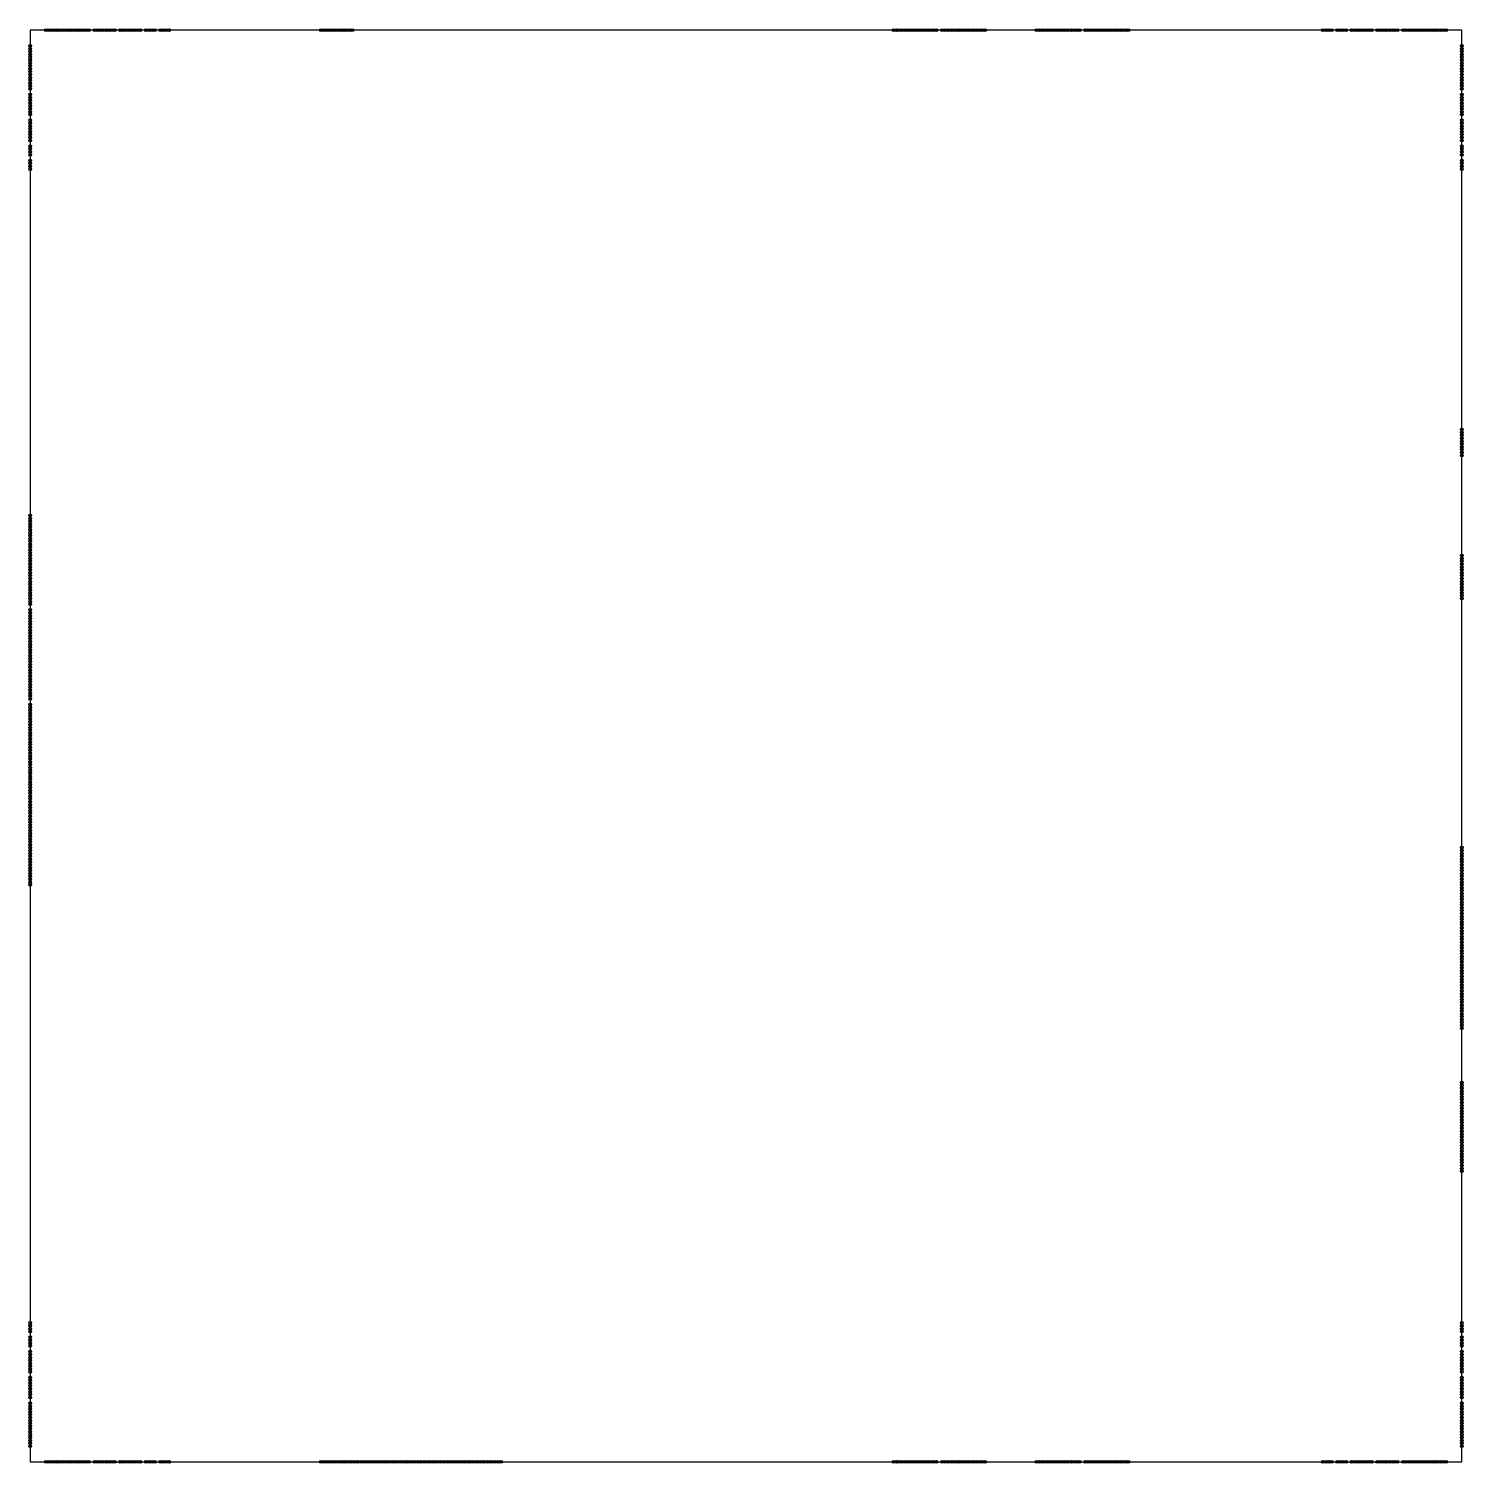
# Model space of a CAD drawing. Header units: metres. Extents: x -2 to 2002, y -2 to 2002.
import ezdxf

# ---------------------------------------------------------------- set-up
doc = ezdxf.new("R2010")
doc.units = ezdxf.units.M

# ---------------------------------------------------------------- blocks, each defined once
blk = doc.blocks.new('ee1_end[0]')
blk.add_circle((0, 0), 2)
blk = doc.blocks.new('ee1_end[1]')
blk.add_circle((0, 0), 2)
blk = doc.blocks.new('ee1_end[2]')
blk.add_circle((0, 0), 2)
blk = doc.blocks.new('ee1_end[3]')
blk.add_circle((0, 0), 2)
blk = doc.blocks.new('ee1_end[4]')
blk.add_circle((0, 0), 2)
blk = doc.blocks.new('ee1_end[5]')
blk.add_circle((0, 0), 2)
blk = doc.blocks.new('ee1_end[6]')
blk.add_circle((0, 0), 2)
blk = doc.blocks.new('ee1_end[7]')
blk.add_circle((0, 0), 2)
blk = doc.blocks.new('ee1_end[8]')
blk.add_circle((0, 0), 2)
blk = doc.blocks.new('ee1_end[9]')
blk.add_circle((0, 0), 2)
blk = doc.blocks.new('ee1_end[10]')
blk.add_circle((0, 0), 2)
blk = doc.blocks.new('ee1_end[11]')
blk.add_circle((0, 0), 2)
blk = doc.blocks.new('ee1_end[12]')
blk.add_circle((0, 0), 2)
blk = doc.blocks.new('ee1_end[13]')
blk.add_circle((0, 0), 2)
blk = doc.blocks.new('ee1_end[14]')
blk.add_circle((0, 0), 2)
blk = doc.blocks.new('ee1_end[15]')
blk.add_circle((0, 0), 2)
blk = doc.blocks.new('ee2_end[0]')
blk.add_circle((0, 0), 2)
blk = doc.blocks.new('ee2_end[1]')
blk.add_circle((0, 0), 2)
blk = doc.blocks.new('ee2_end[2]')
blk.add_circle((0, 0), 2)
blk = doc.blocks.new('ee2_end[3]')
blk.add_circle((0, 0), 2)
blk = doc.blocks.new('ee2_end[4]')
blk.add_circle((0, 0), 2)
blk = doc.blocks.new('ee2_end[5]')
blk.add_circle((0, 0), 2)
blk = doc.blocks.new('ee2_end[6]')
blk.add_circle((0, 0), 2)
blk = doc.blocks.new('ee2_end[7]')
blk.add_circle((0, 0), 2)
blk = doc.blocks.new('ee4_end[0]')
blk.add_circle((0, 0), 2)
blk = doc.blocks.new('ee4_end[1]')
blk.add_circle((0, 0), 2)
blk = doc.blocks.new('ee4_end[2]')
blk.add_circle((0, 0), 2)
blk = doc.blocks.new('ee4_end[3]')
blk.add_circle((0, 0), 2)
blk = doc.blocks.new('ee4_end[4]')
blk.add_circle((0, 0), 2)
blk = doc.blocks.new('ee4_end[5]')
blk.add_circle((0, 0), 2)
blk = doc.blocks.new('ee4_end[6]')
blk.add_circle((0, 0), 2)
blk = doc.blocks.new('ee4_end[7]')
blk.add_circle((0, 0), 2)
blk = doc.blocks.new('ee6_end[0]')
blk.add_circle((0, 0), 2)
blk = doc.blocks.new('ee6_end[1]')
blk.add_circle((0, 0), 2)
blk = doc.blocks.new('ee6_end[2]')
blk.add_circle((0, 0), 2)
blk = doc.blocks.new('ee6_end[3]')
blk.add_circle((0, 0), 2)
blk = doc.blocks.new('ee12_end[0]')
blk.add_circle((0, 0), 2)
blk = doc.blocks.new('ee12_end[1]')
blk.add_circle((0, 0), 2)
blk = doc.blocks.new('ee12_end[2]')
blk.add_circle((0, 0), 2)
blk = doc.blocks.new('ee12_end[3]')
blk.add_circle((0, 0), 2)
blk = doc.blocks.new('inp_fin[0]')
blk.add_circle((0, 0), 2)
blk = doc.blocks.new('inp_fin[1]')
blk.add_circle((0, 0), 2)
blk = doc.blocks.new('inp_fin[2]')
blk.add_circle((0, 0), 2)
blk = doc.blocks.new('inp_fin[3]')
blk.add_circle((0, 0), 2)
blk = doc.blocks.new('inp_fin[4]')
blk.add_circle((0, 0), 2)
blk = doc.blocks.new('inp_fin[5]')
blk.add_circle((0, 0), 2)
blk = doc.blocks.new('inp_fin[6]')
blk.add_circle((0, 0), 2)
blk = doc.blocks.new('inp_fin[7]')
blk.add_circle((0, 0), 2)
blk = doc.blocks.new('inp_fin[8]')
blk.add_circle((0, 0), 2)
blk = doc.blocks.new('inp_fin[9]')
blk.add_circle((0, 0), 2)
blk = doc.blocks.new('inp_fin[10]')
blk.add_circle((0, 0), 2)
blk = doc.blocks.new('inp_fin[11]')
blk.add_circle((0, 0), 2)
blk = doc.blocks.new('inp_fin[12]')
blk.add_circle((0, 0), 2)
blk = doc.blocks.new('inp_fin[13]')
blk.add_circle((0, 0), 2)
blk = doc.blocks.new('inp_fin[14]')
blk.add_circle((0, 0), 2)
blk = doc.blocks.new('inp_fin[15]')
blk.add_circle((0, 0), 2)
blk = doc.blocks.new('inp_fin[16]')
blk.add_circle((0, 0), 2)
blk = doc.blocks.new('inp_fin[17]')
blk.add_circle((0, 0), 2)
blk = doc.blocks.new('inp_fin[18]')
blk.add_circle((0, 0), 2)
blk = doc.blocks.new('inp_fin[19]')
blk.add_circle((0, 0), 2)
blk = doc.blocks.new('inp_fin[20]')
blk.add_circle((0, 0), 2)
blk = doc.blocks.new('inp_fin[21]')
blk.add_circle((0, 0), 2)
blk = doc.blocks.new('inp_fin[22]')
blk.add_circle((0, 0), 2)
blk = doc.blocks.new('inp_fin[23]')
blk.add_circle((0, 0), 2)
blk = doc.blocks.new('inp_fin[24]')
blk.add_circle((0, 0), 2)
blk = doc.blocks.new('inp_fin[25]')
blk.add_circle((0, 0), 2)
blk = doc.blocks.new('inp_fin[26]')
blk.add_circle((0, 0), 2)
blk = doc.blocks.new('inp_fin[27]')
blk.add_circle((0, 0), 2)
blk = doc.blocks.new('inp_fin[28]')
blk.add_circle((0, 0), 2)
blk = doc.blocks.new('inp_fin[29]')
blk.add_circle((0, 0), 2)
blk = doc.blocks.new('inp_fin[30]')
blk.add_circle((0, 0), 2)
blk = doc.blocks.new('inp_fin[31]')
blk.add_circle((0, 0), 2)
blk = doc.blocks.new('inp_fin[32]')
blk.add_circle((0, 0), 2)
blk = doc.blocks.new('inp_fin[33]')
blk.add_circle((0, 0), 2)
blk = doc.blocks.new('inp_fin[34]')
blk.add_circle((0, 0), 2)
blk = doc.blocks.new('inp_fin[35]')
blk.add_circle((0, 0), 2)
blk = doc.blocks.new('inp_fin[36]')
blk.add_circle((0, 0), 2)
blk = doc.blocks.new('inp_fin[37]')
blk.add_circle((0, 0), 2)
blk = doc.blocks.new('inp_fin[38]')
blk.add_circle((0, 0), 2)
blk = doc.blocks.new('inp_fin[39]')
blk.add_circle((0, 0), 2)
blk = doc.blocks.new('inp_fin[40]')
blk.add_circle((0, 0), 2)
blk = doc.blocks.new('inp_fin[41]')
blk.add_circle((0, 0), 2)
blk = doc.blocks.new('inp_fin[42]')
blk.add_circle((0, 0), 2)
blk = doc.blocks.new('inp_fin[43]')
blk.add_circle((0, 0), 2)
blk = doc.blocks.new('inp_fin[44]')
blk.add_circle((0, 0), 2)
blk = doc.blocks.new('inp_fin[45]')
blk.add_circle((0, 0), 2)
blk = doc.blocks.new('inp_fin[46]')
blk.add_circle((0, 0), 2)
blk = doc.blocks.new('inp_fin[47]')
blk.add_circle((0, 0), 2)
blk = doc.blocks.new('inp_fin[48]')
blk.add_circle((0, 0), 2)
blk = doc.blocks.new('inp_fin[49]')
blk.add_circle((0, 0), 2)
blk = doc.blocks.new('inp_fin[50]')
blk.add_circle((0, 0), 2)
blk = doc.blocks.new('inp_fin[51]')
blk.add_circle((0, 0), 2)
blk = doc.blocks.new('inp_fin[52]')
blk.add_circle((0, 0), 2)
blk = doc.blocks.new('inp_fin[53]')
blk.add_circle((0, 0), 2)
blk = doc.blocks.new('inp_fin[54]')
blk.add_circle((0, 0), 2)
blk = doc.blocks.new('inp_fin[55]')
blk.add_circle((0, 0), 2)
blk = doc.blocks.new('inp_fin[56]')
blk.add_circle((0, 0), 2)
blk = doc.blocks.new('inp_fin[57]')
blk.add_circle((0, 0), 2)
blk = doc.blocks.new('inp_fin[58]')
blk.add_circle((0, 0), 2)
blk = doc.blocks.new('inp_fin[59]')
blk.add_circle((0, 0), 2)
blk = doc.blocks.new('inp_fin[60]')
blk.add_circle((0, 0), 2)
blk = doc.blocks.new('inp_fin[61]')
blk.add_circle((0, 0), 2)
blk = doc.blocks.new('inp_fin[62]')
blk.add_circle((0, 0), 2)
blk = doc.blocks.new('inp_fin[63]')
blk.add_circle((0, 0), 2)
blk = doc.blocks.new('ig_nn_end[0]')
blk.add_circle((0, 0), 2)
blk = doc.blocks.new('ig_nn_end[1]')
blk.add_circle((0, 0), 2)
blk = doc.blocks.new('ig_nn_end[2]')
blk.add_circle((0, 0), 2)
blk = doc.blocks.new('ig_nn_end[3]')
blk.add_circle((0, 0), 2)
blk = doc.blocks.new('ig_nn_end[4]')
blk.add_circle((0, 0), 2)
blk = doc.blocks.new('ig_nn_end[5]')
blk.add_circle((0, 0), 2)
blk = doc.blocks.new('ig_nn_end[6]')
blk.add_circle((0, 0), 2)
blk = doc.blocks.new('ig_nn_end[7]')
blk.add_circle((0, 0), 2)
blk = doc.blocks.new('ig_nn_end[8]')
blk.add_circle((0, 0), 2)
blk = doc.blocks.new('ig_nn_end[9]')
blk.add_circle((0, 0), 2)
blk = doc.blocks.new('ig_nn_end[10]')
blk.add_circle((0, 0), 2)
blk = doc.blocks.new('ig_nn_end[11]')
blk.add_circle((0, 0), 2)
blk = doc.blocks.new('ig_nn_end[12]')
blk.add_circle((0, 0), 2)
blk = doc.blocks.new('ig_nn_end[13]')
blk.add_circle((0, 0), 2)
blk = doc.blocks.new('ig_nn_end[14]')
blk.add_circle((0, 0), 2)
blk = doc.blocks.new('ig_nn_end[15]')
blk.add_circle((0, 0), 2)
blk = doc.blocks.new('swh_nn_end[0]')
blk.add_circle((0, 0), 2)
blk = doc.blocks.new('swh_nn_end[1]')
blk.add_circle((0, 0), 2)
blk = doc.blocks.new('swh_nn_end[2]')
blk.add_circle((0, 0), 2)
blk = doc.blocks.new('swh_nn_end[3]')
blk.add_circle((0, 0), 2)
blk = doc.blocks.new('swh_nn_end[4]')
blk.add_circle((0, 0), 2)
blk = doc.blocks.new('swh_nn_end[5]')
blk.add_circle((0, 0), 2)
blk = doc.blocks.new('swh_nn_end[6]')
blk.add_circle((0, 0), 2)
blk = doc.blocks.new('swh_nn_end[7]')
blk.add_circle((0, 0), 2)
blk = doc.blocks.new('swh_nn_end[8]')
blk.add_circle((0, 0), 2)
blk = doc.blocks.new('swh_nn_end[9]')
blk.add_circle((0, 0), 2)
blk = doc.blocks.new('swh_nn_end[10]')
blk.add_circle((0, 0), 2)
blk = doc.blocks.new('swh_nn_end[11]')
blk.add_circle((0, 0), 2)
blk = doc.blocks.new('swh_nn_end[12]')
blk.add_circle((0, 0), 2)
blk = doc.blocks.new('swh_nn_end[13]')
blk.add_circle((0, 0), 2)
blk = doc.blocks.new('swh_nn_end[14]')
blk.add_circle((0, 0), 2)
blk = doc.blocks.new('swh_nn_end[15]')
blk.add_circle((0, 0), 2)
blk = doc.blocks.new('ig_ss_beg[0]')
blk.add_circle((0, 0), 2)
blk = doc.blocks.new('ig_ss_beg[1]')
blk.add_circle((0, 0), 2)
blk = doc.blocks.new('ig_ss_beg[2]')
blk.add_circle((0, 0), 2)
blk = doc.blocks.new('ig_ss_beg[3]')
blk.add_circle((0, 0), 2)
blk = doc.blocks.new('ig_ss_beg[4]')
blk.add_circle((0, 0), 2)
blk = doc.blocks.new('ig_ss_beg[5]')
blk.add_circle((0, 0), 2)
blk = doc.blocks.new('ig_ss_beg[6]')
blk.add_circle((0, 0), 2)
blk = doc.blocks.new('ig_ss_beg[7]')
blk.add_circle((0, 0), 2)
blk = doc.blocks.new('ig_ss_beg[8]')
blk.add_circle((0, 0), 2)
blk = doc.blocks.new('ig_ss_beg[9]')
blk.add_circle((0, 0), 2)
blk = doc.blocks.new('ig_ss_beg[10]')
blk.add_circle((0, 0), 2)
blk = doc.blocks.new('ig_ss_beg[11]')
blk.add_circle((0, 0), 2)
blk = doc.blocks.new('ig_ss_beg[12]')
blk.add_circle((0, 0), 2)
blk = doc.blocks.new('ig_ss_beg[13]')
blk.add_circle((0, 0), 2)
blk = doc.blocks.new('ig_ss_beg[14]')
blk.add_circle((0, 0), 2)
blk = doc.blocks.new('ig_ss_beg[15]')
blk.add_circle((0, 0), 2)
blk = doc.blocks.new('swh_ss_beg[0]')
blk.add_circle((0, 0), 2)
blk = doc.blocks.new('swh_ss_beg[1]')
blk.add_circle((0, 0), 2)
blk = doc.blocks.new('swh_ss_beg[2]')
blk.add_circle((0, 0), 2)
blk = doc.blocks.new('swh_ss_beg[3]')
blk.add_circle((0, 0), 2)
blk = doc.blocks.new('swh_ss_beg[4]')
blk.add_circle((0, 0), 2)
blk = doc.blocks.new('swh_ss_beg[5]')
blk.add_circle((0, 0), 2)
blk = doc.blocks.new('swh_ss_beg[6]')
blk.add_circle((0, 0), 2)
blk = doc.blocks.new('swh_ss_beg[7]')
blk.add_circle((0, 0), 2)
blk = doc.blocks.new('swh_ss_beg[8]')
blk.add_circle((0, 0), 2)
blk = doc.blocks.new('swh_ss_beg[9]')
blk.add_circle((0, 0), 2)
blk = doc.blocks.new('swh_ss_beg[10]')
blk.add_circle((0, 0), 2)
blk = doc.blocks.new('swh_ss_beg[11]')
blk.add_circle((0, 0), 2)
blk = doc.blocks.new('swh_ss_beg[12]')
blk.add_circle((0, 0), 2)
blk = doc.blocks.new('swh_ss_beg[13]')
blk.add_circle((0, 0), 2)
blk = doc.blocks.new('swh_ss_beg[14]')
blk.add_circle((0, 0), 2)
blk = doc.blocks.new('swh_ss_beg[15]')
blk.add_circle((0, 0), 2)
blk = doc.blocks.new('ee1_beg[0]')
blk.add_circle((0, 0), 2)
blk = doc.blocks.new('ee1_beg[1]')
blk.add_circle((0, 0), 2)
blk = doc.blocks.new('ee1_beg[2]')
blk.add_circle((0, 0), 2)
blk = doc.blocks.new('ee1_beg[3]')
blk.add_circle((0, 0), 2)
blk = doc.blocks.new('ee1_beg[4]')
blk.add_circle((0, 0), 2)
blk = doc.blocks.new('ee1_beg[5]')
blk.add_circle((0, 0), 2)
blk = doc.blocks.new('ee1_beg[6]')
blk.add_circle((0, 0), 2)
blk = doc.blocks.new('ee1_beg[7]')
blk.add_circle((0, 0), 2)
blk = doc.blocks.new('ee1_beg[8]')
blk.add_circle((0, 0), 2)
blk = doc.blocks.new('ee1_beg[9]')
blk.add_circle((0, 0), 2)
blk = doc.blocks.new('ee1_beg[10]')
blk.add_circle((0, 0), 2)
blk = doc.blocks.new('ee1_beg[11]')
blk.add_circle((0, 0), 2)
blk = doc.blocks.new('ee1_beg[12]')
blk.add_circle((0, 0), 2)
blk = doc.blocks.new('ee1_beg[13]')
blk.add_circle((0, 0), 2)
blk = doc.blocks.new('ee1_beg[14]')
blk.add_circle((0, 0), 2)
blk = doc.blocks.new('ee1_beg[15]')
blk.add_circle((0, 0), 2)
blk = doc.blocks.new('ee2_beg[0]')
blk.add_circle((0, 0), 2)
blk = doc.blocks.new('ee2_beg[1]')
blk.add_circle((0, 0), 2)
blk = doc.blocks.new('ee2_beg[2]')
blk.add_circle((0, 0), 2)
blk = doc.blocks.new('ee2_beg[3]')
blk.add_circle((0, 0), 2)
blk = doc.blocks.new('ee2_beg[4]')
blk.add_circle((0, 0), 2)
blk = doc.blocks.new('ee2_beg[5]')
blk.add_circle((0, 0), 2)
blk = doc.blocks.new('ee2_beg[6]')
blk.add_circle((0, 0), 2)
blk = doc.blocks.new('ee2_beg[7]')
blk.add_circle((0, 0), 2)
blk = doc.blocks.new('ee4_beg[0]')
blk.add_circle((0, 0), 2)
blk = doc.blocks.new('ee4_beg[1]')
blk.add_circle((0, 0), 2)
blk = doc.blocks.new('ee4_beg[2]')
blk.add_circle((0, 0), 2)
blk = doc.blocks.new('ee4_beg[3]')
blk.add_circle((0, 0), 2)
blk = doc.blocks.new('ee4_beg[4]')
blk.add_circle((0, 0), 2)
blk = doc.blocks.new('ee4_beg[5]')
blk.add_circle((0, 0), 2)
blk = doc.blocks.new('ee4_beg[6]')
blk.add_circle((0, 0), 2)
blk = doc.blocks.new('ee4_beg[7]')
blk.add_circle((0, 0), 2)
blk = doc.blocks.new('ee6_beg[0]')
blk.add_circle((0, 0), 2)
blk = doc.blocks.new('ee6_beg[1]')
blk.add_circle((0, 0), 2)
blk = doc.blocks.new('ee6_beg[2]')
blk.add_circle((0, 0), 2)
blk = doc.blocks.new('ee6_beg[3]')
blk.add_circle((0, 0), 2)
blk = doc.blocks.new('ee12_beg[0]')
blk.add_circle((0, 0), 2)
blk = doc.blocks.new('ee12_beg[1]')
blk.add_circle((0, 0), 2)
blk = doc.blocks.new('ee12_beg[2]')
blk.add_circle((0, 0), 2)
blk = doc.blocks.new('ee12_beg[3]')
blk.add_circle((0, 0), 2)
blk = doc.blocks.new('ww1_beg[0]')
blk.add_circle((0, 0), 2)
blk = doc.blocks.new('ww1_beg[1]')
blk.add_circle((0, 0), 2)
blk = doc.blocks.new('ww1_beg[2]')
blk.add_circle((0, 0), 2)
blk = doc.blocks.new('ww1_beg[3]')
blk.add_circle((0, 0), 2)
blk = doc.blocks.new('ww1_beg[4]')
blk.add_circle((0, 0), 2)
blk = doc.blocks.new('ww1_beg[5]')
blk.add_circle((0, 0), 2)
blk = doc.blocks.new('ww1_beg[6]')
blk.add_circle((0, 0), 2)
blk = doc.blocks.new('ww1_beg[7]')
blk.add_circle((0, 0), 2)
blk = doc.blocks.new('ww1_beg[8]')
blk.add_circle((0, 0), 2)
blk = doc.blocks.new('ww1_beg[9]')
blk.add_circle((0, 0), 2)
blk = doc.blocks.new('ww1_beg[10]')
blk.add_circle((0, 0), 2)
blk = doc.blocks.new('ww1_beg[11]')
blk.add_circle((0, 0), 2)
blk = doc.blocks.new('ww1_beg[12]')
blk.add_circle((0, 0), 2)
blk = doc.blocks.new('ww1_beg[13]')
blk.add_circle((0, 0), 2)
blk = doc.blocks.new('ww1_beg[14]')
blk.add_circle((0, 0), 2)
blk = doc.blocks.new('ww1_beg[15]')
blk.add_circle((0, 0), 2)
blk = doc.blocks.new('ww2_beg[0]')
blk.add_circle((0, 0), 2)
blk = doc.blocks.new('ww2_beg[1]')
blk.add_circle((0, 0), 2)
blk = doc.blocks.new('ww2_beg[2]')
blk.add_circle((0, 0), 2)
blk = doc.blocks.new('ww2_beg[3]')
blk.add_circle((0, 0), 2)
blk = doc.blocks.new('ww2_beg[4]')
blk.add_circle((0, 0), 2)
blk = doc.blocks.new('ww2_beg[5]')
blk.add_circle((0, 0), 2)
blk = doc.blocks.new('ww2_beg[6]')
blk.add_circle((0, 0), 2)
blk = doc.blocks.new('ww2_beg[7]')
blk.add_circle((0, 0), 2)
blk = doc.blocks.new('ww4_beg[0]')
blk.add_circle((0, 0), 2)
blk = doc.blocks.new('ww4_beg[1]')
blk.add_circle((0, 0), 2)
blk = doc.blocks.new('ww4_beg[2]')
blk.add_circle((0, 0), 2)
blk = doc.blocks.new('ww4_beg[3]')
blk.add_circle((0, 0), 2)
blk = doc.blocks.new('ww4_beg[4]')
blk.add_circle((0, 0), 2)
blk = doc.blocks.new('ww4_beg[5]')
blk.add_circle((0, 0), 2)
blk = doc.blocks.new('ww4_beg[6]')
blk.add_circle((0, 0), 2)
blk = doc.blocks.new('ww4_beg[7]')
blk.add_circle((0, 0), 2)
blk = doc.blocks.new('ww6_beg[0]')
blk.add_circle((0, 0), 2)
blk = doc.blocks.new('ww6_beg[1]')
blk.add_circle((0, 0), 2)
blk = doc.blocks.new('ww6_beg[2]')
blk.add_circle((0, 0), 2)
blk = doc.blocks.new('ww6_beg[3]')
blk.add_circle((0, 0), 2)
blk = doc.blocks.new('ww12_beg[0]')
blk.add_circle((0, 0), 2)
blk = doc.blocks.new('ww12_beg[1]')
blk.add_circle((0, 0), 2)
blk = doc.blocks.new('ww12_beg[2]')
blk.add_circle((0, 0), 2)
blk = doc.blocks.new('ww12_beg[3]')
blk.add_circle((0, 0), 2)
blk = doc.blocks.new('glb[0]')
blk.add_circle((0, 0), 2)
blk = doc.blocks.new('glb[1]')
blk.add_circle((0, 0), 2)
blk = doc.blocks.new('glb[2]')
blk.add_circle((0, 0), 2)
blk = doc.blocks.new('glb[3]')
blk.add_circle((0, 0), 2)
blk = doc.blocks.new('glb[4]')
blk.add_circle((0, 0), 2)
blk = doc.blocks.new('glb[5]')
blk.add_circle((0, 0), 2)
blk = doc.blocks.new('glb[6]')
blk.add_circle((0, 0), 2)
blk = doc.blocks.new('glb[7]')
blk.add_circle((0, 0), 2)
blk = doc.blocks.new('glb[8]')
blk.add_circle((0, 0), 2)
blk = doc.blocks.new('glb[9]')
blk.add_circle((0, 0), 2)
blk = doc.blocks.new('glb[10]')
blk.add_circle((0, 0), 2)
blk = doc.blocks.new('glb[11]')
blk.add_circle((0, 0), 2)
blk = doc.blocks.new('ig_ss_end[0]')
blk.add_circle((0, 0), 2)
blk = doc.blocks.new('ig_ss_end[1]')
blk.add_circle((0, 0), 2)
blk = doc.blocks.new('ig_ss_end[2]')
blk.add_circle((0, 0), 2)
blk = doc.blocks.new('ig_ss_end[3]')
blk.add_circle((0, 0), 2)
blk = doc.blocks.new('ig_ss_end[4]')
blk.add_circle((0, 0), 2)
blk = doc.blocks.new('ig_ss_end[5]')
blk.add_circle((0, 0), 2)
blk = doc.blocks.new('ig_ss_end[6]')
blk.add_circle((0, 0), 2)
blk = doc.blocks.new('ig_ss_end[7]')
blk.add_circle((0, 0), 2)
blk = doc.blocks.new('ig_ss_end[8]')
blk.add_circle((0, 0), 2)
blk = doc.blocks.new('ig_ss_end[9]')
blk.add_circle((0, 0), 2)
blk = doc.blocks.new('ig_ss_end[10]')
blk.add_circle((0, 0), 2)
blk = doc.blocks.new('ig_ss_end[11]')
blk.add_circle((0, 0), 2)
blk = doc.blocks.new('ig_ss_end[12]')
blk.add_circle((0, 0), 2)
blk = doc.blocks.new('ig_ss_end[13]')
blk.add_circle((0, 0), 2)
blk = doc.blocks.new('ig_ss_end[14]')
blk.add_circle((0, 0), 2)
blk = doc.blocks.new('ig_ss_end[15]')
blk.add_circle((0, 0), 2)
blk = doc.blocks.new('swh_ss_end[0]')
blk.add_circle((0, 0), 2)
blk = doc.blocks.new('swh_ss_end[1]')
blk.add_circle((0, 0), 2)
blk = doc.blocks.new('swh_ss_end[2]')
blk.add_circle((0, 0), 2)
blk = doc.blocks.new('swh_ss_end[3]')
blk.add_circle((0, 0), 2)
blk = doc.blocks.new('swh_ss_end[4]')
blk.add_circle((0, 0), 2)
blk = doc.blocks.new('swh_ss_end[5]')
blk.add_circle((0, 0), 2)
blk = doc.blocks.new('swh_ss_end[6]')
blk.add_circle((0, 0), 2)
blk = doc.blocks.new('swh_ss_end[7]')
blk.add_circle((0, 0), 2)
blk = doc.blocks.new('swh_ss_end[8]')
blk.add_circle((0, 0), 2)
blk = doc.blocks.new('swh_ss_end[9]')
blk.add_circle((0, 0), 2)
blk = doc.blocks.new('swh_ss_end[10]')
blk.add_circle((0, 0), 2)
blk = doc.blocks.new('swh_ss_end[11]')
blk.add_circle((0, 0), 2)
blk = doc.blocks.new('swh_ss_end[12]')
blk.add_circle((0, 0), 2)
blk = doc.blocks.new('swh_ss_end[13]')
blk.add_circle((0, 0), 2)
blk = doc.blocks.new('swh_ss_end[14]')
blk.add_circle((0, 0), 2)
blk = doc.blocks.new('swh_ss_end[15]')
blk.add_circle((0, 0), 2)
blk = doc.blocks.new('ig_nn_beg[0]')
blk.add_circle((0, 0), 2)
blk = doc.blocks.new('ig_nn_beg[1]')
blk.add_circle((0, 0), 2)
blk = doc.blocks.new('ig_nn_beg[2]')
blk.add_circle((0, 0), 2)
blk = doc.blocks.new('ig_nn_beg[3]')
blk.add_circle((0, 0), 2)
blk = doc.blocks.new('ig_nn_beg[4]')
blk.add_circle((0, 0), 2)
blk = doc.blocks.new('ig_nn_beg[5]')
blk.add_circle((0, 0), 2)
blk = doc.blocks.new('ig_nn_beg[6]')
blk.add_circle((0, 0), 2)
blk = doc.blocks.new('ig_nn_beg[7]')
blk.add_circle((0, 0), 2)
blk = doc.blocks.new('ig_nn_beg[8]')
blk.add_circle((0, 0), 2)
blk = doc.blocks.new('ig_nn_beg[9]')
blk.add_circle((0, 0), 2)
blk = doc.blocks.new('ig_nn_beg[10]')
blk.add_circle((0, 0), 2)
blk = doc.blocks.new('ig_nn_beg[11]')
blk.add_circle((0, 0), 2)
blk = doc.blocks.new('ig_nn_beg[12]')
blk.add_circle((0, 0), 2)
blk = doc.blocks.new('ig_nn_beg[13]')
blk.add_circle((0, 0), 2)
blk = doc.blocks.new('ig_nn_beg[14]')
blk.add_circle((0, 0), 2)
blk = doc.blocks.new('ig_nn_beg[15]')
blk.add_circle((0, 0), 2)
blk = doc.blocks.new('swh_nn_beg[0]')
blk.add_circle((0, 0), 2)
blk = doc.blocks.new('swh_nn_beg[1]')
blk.add_circle((0, 0), 2)
blk = doc.blocks.new('swh_nn_beg[2]')
blk.add_circle((0, 0), 2)
blk = doc.blocks.new('swh_nn_beg[3]')
blk.add_circle((0, 0), 2)
blk = doc.blocks.new('swh_nn_beg[4]')
blk.add_circle((0, 0), 2)
blk = doc.blocks.new('swh_nn_beg[5]')
blk.add_circle((0, 0), 2)
blk = doc.blocks.new('swh_nn_beg[6]')
blk.add_circle((0, 0), 2)
blk = doc.blocks.new('swh_nn_beg[7]')
blk.add_circle((0, 0), 2)
blk = doc.blocks.new('swh_nn_beg[8]')
blk.add_circle((0, 0), 2)
blk = doc.blocks.new('swh_nn_beg[9]')
blk.add_circle((0, 0), 2)
blk = doc.blocks.new('swh_nn_beg[10]')
blk.add_circle((0, 0), 2)
blk = doc.blocks.new('swh_nn_beg[11]')
blk.add_circle((0, 0), 2)
blk = doc.blocks.new('swh_nn_beg[12]')
blk.add_circle((0, 0), 2)
blk = doc.blocks.new('swh_nn_beg[13]')
blk.add_circle((0, 0), 2)
blk = doc.blocks.new('swh_nn_beg[14]')
blk.add_circle((0, 0), 2)
blk = doc.blocks.new('swh_nn_beg[15]')
blk.add_circle((0, 0), 2)
blk = doc.blocks.new('ww1_end[0]')
blk.add_circle((0, 0), 2)
blk = doc.blocks.new('ww1_end[1]')
blk.add_circle((0, 0), 2)
blk = doc.blocks.new('ww1_end[2]')
blk.add_circle((0, 0), 2)
blk = doc.blocks.new('ww1_end[3]')
blk.add_circle((0, 0), 2)
blk = doc.blocks.new('ww1_end[4]')
blk.add_circle((0, 0), 2)
blk = doc.blocks.new('ww1_end[5]')
blk.add_circle((0, 0), 2)
blk = doc.blocks.new('ww1_end[6]')
blk.add_circle((0, 0), 2)
blk = doc.blocks.new('ww1_end[7]')
blk.add_circle((0, 0), 2)
blk = doc.blocks.new('ww1_end[8]')
blk.add_circle((0, 0), 2)
blk = doc.blocks.new('ww1_end[9]')
blk.add_circle((0, 0), 2)
blk = doc.blocks.new('ww1_end[10]')
blk.add_circle((0, 0), 2)
blk = doc.blocks.new('ww1_end[11]')
blk.add_circle((0, 0), 2)
blk = doc.blocks.new('ww1_end[12]')
blk.add_circle((0, 0), 2)
blk = doc.blocks.new('ww1_end[13]')
blk.add_circle((0, 0), 2)
blk = doc.blocks.new('ww1_end[14]')
blk.add_circle((0, 0), 2)
blk = doc.blocks.new('ww1_end[15]')
blk.add_circle((0, 0), 2)
blk = doc.blocks.new('ww2_end[0]')
blk.add_circle((0, 0), 2)
blk = doc.blocks.new('ww2_end[1]')
blk.add_circle((0, 0), 2)
blk = doc.blocks.new('ww2_end[2]')
blk.add_circle((0, 0), 2)
blk = doc.blocks.new('ww2_end[3]')
blk.add_circle((0, 0), 2)
blk = doc.blocks.new('ww2_end[4]')
blk.add_circle((0, 0), 2)
blk = doc.blocks.new('ww2_end[5]')
blk.add_circle((0, 0), 2)
blk = doc.blocks.new('ww2_end[6]')
blk.add_circle((0, 0), 2)
blk = doc.blocks.new('ww2_end[7]')
blk.add_circle((0, 0), 2)
blk = doc.blocks.new('ww4_end[0]')
blk.add_circle((0, 0), 2)
blk = doc.blocks.new('ww4_end[1]')
blk.add_circle((0, 0), 2)
blk = doc.blocks.new('ww4_end[2]')
blk.add_circle((0, 0), 2)
blk = doc.blocks.new('ww4_end[3]')
blk.add_circle((0, 0), 2)
blk = doc.blocks.new('ww4_end[4]')
blk.add_circle((0, 0), 2)
blk = doc.blocks.new('ww4_end[5]')
blk.add_circle((0, 0), 2)
blk = doc.blocks.new('ww4_end[6]')
blk.add_circle((0, 0), 2)
blk = doc.blocks.new('ww4_end[7]')
blk.add_circle((0, 0), 2)
blk = doc.blocks.new('ww6_end[0]')
blk.add_circle((0, 0), 2)
blk = doc.blocks.new('ww6_end[1]')
blk.add_circle((0, 0), 2)
blk = doc.blocks.new('ww6_end[2]')
blk.add_circle((0, 0), 2)
blk = doc.blocks.new('ww6_end[3]')
blk.add_circle((0, 0), 2)
blk = doc.blocks.new('ww12_end[0]')
blk.add_circle((0, 0), 2)
blk = doc.blocks.new('ww12_end[1]')
blk.add_circle((0, 0), 2)
blk = doc.blocks.new('ww12_end[2]')
blk.add_circle((0, 0), 2)
blk = doc.blocks.new('ww12_end[3]')
blk.add_circle((0, 0), 2)
blk = doc.blocks.new('nn1_end[0]')
blk.add_circle((0, 0), 2)
blk = doc.blocks.new('nn1_end[1]')
blk.add_circle((0, 0), 2)
blk = doc.blocks.new('nn1_end[2]')
blk.add_circle((0, 0), 2)
blk = doc.blocks.new('nn1_end[3]')
blk.add_circle((0, 0), 2)
blk = doc.blocks.new('nn1_end[4]')
blk.add_circle((0, 0), 2)
blk = doc.blocks.new('nn1_end[5]')
blk.add_circle((0, 0), 2)
blk = doc.blocks.new('nn1_end[6]')
blk.add_circle((0, 0), 2)
blk = doc.blocks.new('nn1_end[7]')
blk.add_circle((0, 0), 2)
blk = doc.blocks.new('nn1_end[8]')
blk.add_circle((0, 0), 2)
blk = doc.blocks.new('nn1_end[9]')
blk.add_circle((0, 0), 2)
blk = doc.blocks.new('nn1_end[10]')
blk.add_circle((0, 0), 2)
blk = doc.blocks.new('nn1_end[11]')
blk.add_circle((0, 0), 2)
blk = doc.blocks.new('nn1_end[12]')
blk.add_circle((0, 0), 2)
blk = doc.blocks.new('nn1_end[13]')
blk.add_circle((0, 0), 2)
blk = doc.blocks.new('nn1_end[14]')
blk.add_circle((0, 0), 2)
blk = doc.blocks.new('nn1_end[15]')
blk.add_circle((0, 0), 2)
blk = doc.blocks.new('nn2_end[0]')
blk.add_circle((0, 0), 2)
blk = doc.blocks.new('nn2_end[1]')
blk.add_circle((0, 0), 2)
blk = doc.blocks.new('nn2_end[2]')
blk.add_circle((0, 0), 2)
blk = doc.blocks.new('nn2_end[3]')
blk.add_circle((0, 0), 2)
blk = doc.blocks.new('nn2_end[4]')
blk.add_circle((0, 0), 2)
blk = doc.blocks.new('nn2_end[5]')
blk.add_circle((0, 0), 2)
blk = doc.blocks.new('nn2_end[6]')
blk.add_circle((0, 0), 2)
blk = doc.blocks.new('nn2_end[7]')
blk.add_circle((0, 0), 2)
blk = doc.blocks.new('nn4_end[0]')
blk.add_circle((0, 0), 2)
blk = doc.blocks.new('nn4_end[1]')
blk.add_circle((0, 0), 2)
blk = doc.blocks.new('nn4_end[2]')
blk.add_circle((0, 0), 2)
blk = doc.blocks.new('nn4_end[3]')
blk.add_circle((0, 0), 2)
blk = doc.blocks.new('nn4_end[4]')
blk.add_circle((0, 0), 2)
blk = doc.blocks.new('nn4_end[5]')
blk.add_circle((0, 0), 2)
blk = doc.blocks.new('nn4_end[6]')
blk.add_circle((0, 0), 2)
blk = doc.blocks.new('nn4_end[7]')
blk.add_circle((0, 0), 2)
blk = doc.blocks.new('nn6_end[0]')
blk.add_circle((0, 0), 2)
blk = doc.blocks.new('nn6_end[1]')
blk.add_circle((0, 0), 2)
blk = doc.blocks.new('nn6_end[2]')
blk.add_circle((0, 0), 2)
blk = doc.blocks.new('nn6_end[3]')
blk.add_circle((0, 0), 2)
blk = doc.blocks.new('nn12_end[0]')
blk.add_circle((0, 0), 2)
blk = doc.blocks.new('nn12_end[1]')
blk.add_circle((0, 0), 2)
blk = doc.blocks.new('nn12_end[2]')
blk.add_circle((0, 0), 2)
blk = doc.blocks.new('nn12_end[3]')
blk.add_circle((0, 0), 2)
blk = doc.blocks.new('swh_short[0]')
blk.add_circle((0, 0), 2)
blk = doc.blocks.new('swh_short[1]')
blk.add_circle((0, 0), 2)
blk = doc.blocks.new('swh_short[2]')
blk.add_circle((0, 0), 2)
blk = doc.blocks.new('swh_short[3]')
blk.add_circle((0, 0), 2)
blk = doc.blocks.new('swh_short[4]')
blk.add_circle((0, 0), 2)
blk = doc.blocks.new('swh_short[5]')
blk.add_circle((0, 0), 2)
blk = doc.blocks.new('swh_short[6]')
blk.add_circle((0, 0), 2)
blk = doc.blocks.new('swh_short[7]')
blk.add_circle((0, 0), 2)
blk = doc.blocks.new('swh_short[8]')
blk.add_circle((0, 0), 2)
blk = doc.blocks.new('swh_short[9]')
blk.add_circle((0, 0), 2)
blk = doc.blocks.new('swh_short[10]')
blk.add_circle((0, 0), 2)
blk = doc.blocks.new('swh_short[11]')
blk.add_circle((0, 0), 2)
blk = doc.blocks.new('swh_short[12]')
blk.add_circle((0, 0), 2)
blk = doc.blocks.new('swh_short[13]')
blk.add_circle((0, 0), 2)
blk = doc.blocks.new('swh_short[14]')
blk.add_circle((0, 0), 2)
blk = doc.blocks.new('swh_short[15]')
blk.add_circle((0, 0), 2)
blk = doc.blocks.new('swh_short[16]')
blk.add_circle((0, 0), 2)
blk = doc.blocks.new('swh_short[17]')
blk.add_circle((0, 0), 2)
blk = doc.blocks.new('swh_short[18]')
blk.add_circle((0, 0), 2)
blk = doc.blocks.new('swh_short[19]')
blk.add_circle((0, 0), 2)
blk = doc.blocks.new('swh_short[20]')
blk.add_circle((0, 0), 2)
blk = doc.blocks.new('swh_short[21]')
blk.add_circle((0, 0), 2)
blk = doc.blocks.new('swh_short[22]')
blk.add_circle((0, 0), 2)
blk = doc.blocks.new('swh_short[23]')
blk.add_circle((0, 0), 2)
blk = doc.blocks.new('swh_short[24]')
blk.add_circle((0, 0), 2)
blk = doc.blocks.new('swh_short[25]')
blk.add_circle((0, 0), 2)
blk = doc.blocks.new('swh_short[26]')
blk.add_circle((0, 0), 2)
blk = doc.blocks.new('swh_short[27]')
blk.add_circle((0, 0), 2)
blk = doc.blocks.new('swh_short[28]')
blk.add_circle((0, 0), 2)
blk = doc.blocks.new('swh_short[29]')
blk.add_circle((0, 0), 2)
blk = doc.blocks.new('swh_short[30]')
blk.add_circle((0, 0), 2)
blk = doc.blocks.new('swh_short[31]')
blk.add_circle((0, 0), 2)
blk = doc.blocks.new('swh_short[32]')
blk.add_circle((0, 0), 2)
blk = doc.blocks.new('swh_short[33]')
blk.add_circle((0, 0), 2)
blk = doc.blocks.new('swh_short[34]')
blk.add_circle((0, 0), 2)
blk = doc.blocks.new('swh_short[35]')
blk.add_circle((0, 0), 2)
blk = doc.blocks.new('swh_short[36]')
blk.add_circle((0, 0), 2)
blk = doc.blocks.new('swh_short[37]')
blk.add_circle((0, 0), 2)
blk = doc.blocks.new('swh_short[38]')
blk.add_circle((0, 0), 2)
blk = doc.blocks.new('swh_short[39]')
blk.add_circle((0, 0), 2)
blk = doc.blocks.new('swh_short[40]')
blk.add_circle((0, 0), 2)
blk = doc.blocks.new('swh_short[41]')
blk.add_circle((0, 0), 2)
blk = doc.blocks.new('swh_short[42]')
blk.add_circle((0, 0), 2)
blk = doc.blocks.new('swh_short[43]')
blk.add_circle((0, 0), 2)
blk = doc.blocks.new('swh_short[44]')
blk.add_circle((0, 0), 2)
blk = doc.blocks.new('swh_short[45]')
blk.add_circle((0, 0), 2)
blk = doc.blocks.new('swh_short[46]')
blk.add_circle((0, 0), 2)
blk = doc.blocks.new('swh_short[47]')
blk.add_circle((0, 0), 2)
blk = doc.blocks.new('swh_short[48]')
blk.add_circle((0, 0), 2)
blk = doc.blocks.new('swh_short[49]')
blk.add_circle((0, 0), 2)
blk = doc.blocks.new('swh_short[50]')
blk.add_circle((0, 0), 2)
blk = doc.blocks.new('swh_short[51]')
blk.add_circle((0, 0), 2)
blk = doc.blocks.new('swh_short[52]')
blk.add_circle((0, 0), 2)
blk = doc.blocks.new('swh_short[53]')
blk.add_circle((0, 0), 2)
blk = doc.blocks.new('swh_short[54]')
blk.add_circle((0, 0), 2)
blk = doc.blocks.new('swh_short[55]')
blk.add_circle((0, 0), 2)
blk = doc.blocks.new('swh_short[56]')
blk.add_circle((0, 0), 2)
blk = doc.blocks.new('swh_short[57]')
blk.add_circle((0, 0), 2)
blk = doc.blocks.new('swh_short[58]')
blk.add_circle((0, 0), 2)
blk = doc.blocks.new('swh_short[59]')
blk.add_circle((0, 0), 2)
blk = doc.blocks.new('swh_short[60]')
blk.add_circle((0, 0), 2)
blk = doc.blocks.new('swh_short[61]')
blk.add_circle((0, 0), 2)
blk = doc.blocks.new('swh_short[62]')
blk.add_circle((0, 0), 2)
blk = doc.blocks.new('swh_short[63]')
blk.add_circle((0, 0), 2)
blk = doc.blocks.new('swh_mid[0]')
blk.add_circle((0, 0), 2)
blk = doc.blocks.new('swh_mid[1]')
blk.add_circle((0, 0), 2)
blk = doc.blocks.new('swh_mid[2]')
blk.add_circle((0, 0), 2)
blk = doc.blocks.new('swh_mid[3]')
blk.add_circle((0, 0), 2)
blk = doc.blocks.new('swh_mid[4]')
blk.add_circle((0, 0), 2)
blk = doc.blocks.new('swh_mid[5]')
blk.add_circle((0, 0), 2)
blk = doc.blocks.new('swh_mid[6]')
blk.add_circle((0, 0), 2)
blk = doc.blocks.new('swh_mid[7]')
blk.add_circle((0, 0), 2)
blk = doc.blocks.new('swh_mid[8]')
blk.add_circle((0, 0), 2)
blk = doc.blocks.new('swh_mid[9]')
blk.add_circle((0, 0), 2)
blk = doc.blocks.new('swh_mid[10]')
blk.add_circle((0, 0), 2)
blk = doc.blocks.new('swh_mid[11]')
blk.add_circle((0, 0), 2)
blk = doc.blocks.new('swh_mid[12]')
blk.add_circle((0, 0), 2)
blk = doc.blocks.new('swh_mid[13]')
blk.add_circle((0, 0), 2)
blk = doc.blocks.new('swh_mid[14]')
blk.add_circle((0, 0), 2)
blk = doc.blocks.new('swh_mid[15]')
blk.add_circle((0, 0), 2)
blk = doc.blocks.new('swh_mid[16]')
blk.add_circle((0, 0), 2)
blk = doc.blocks.new('swh_mid[17]')
blk.add_circle((0, 0), 2)
blk = doc.blocks.new('swh_mid[18]')
blk.add_circle((0, 0), 2)
blk = doc.blocks.new('swh_mid[19]')
blk.add_circle((0, 0), 2)
blk = doc.blocks.new('swh_mid[20]')
blk.add_circle((0, 0), 2)
blk = doc.blocks.new('swh_mid[21]')
blk.add_circle((0, 0), 2)
blk = doc.blocks.new('swh_mid[22]')
blk.add_circle((0, 0), 2)
blk = doc.blocks.new('swh_mid[23]')
blk.add_circle((0, 0), 2)
blk = doc.blocks.new('swh_mid[24]')
blk.add_circle((0, 0), 2)
blk = doc.blocks.new('swh_mid[25]')
blk.add_circle((0, 0), 2)
blk = doc.blocks.new('swh_mid[26]')
blk.add_circle((0, 0), 2)
blk = doc.blocks.new('swh_mid[27]')
blk.add_circle((0, 0), 2)
blk = doc.blocks.new('swh_mid[28]')
blk.add_circle((0, 0), 2)
blk = doc.blocks.new('swh_mid[29]')
blk.add_circle((0, 0), 2)
blk = doc.blocks.new('swh_mid[30]')
blk.add_circle((0, 0), 2)
blk = doc.blocks.new('swh_mid[31]')
blk.add_circle((0, 0), 2)
blk = doc.blocks.new('swh_long[0]')
blk.add_circle((0, 0), 2)
blk = doc.blocks.new('swh_long[1]')
blk.add_circle((0, 0), 2)
blk = doc.blocks.new('swh_long[2]')
blk.add_circle((0, 0), 2)
blk = doc.blocks.new('swh_long[3]')
blk.add_circle((0, 0), 2)
blk = doc.blocks.new('swh_long[4]')
blk.add_circle((0, 0), 2)
blk = doc.blocks.new('swh_long[5]')
blk.add_circle((0, 0), 2)
blk = doc.blocks.new('swh_long[6]')
blk.add_circle((0, 0), 2)
blk = doc.blocks.new('swh_long[7]')
blk.add_circle((0, 0), 2)
blk = doc.blocks.new('swh_long[8]')
blk.add_circle((0, 0), 2)
blk = doc.blocks.new('swh_long[9]')
blk.add_circle((0, 0), 2)
blk = doc.blocks.new('swh_long[10]')
blk.add_circle((0, 0), 2)
blk = doc.blocks.new('swh_long[11]')
blk.add_circle((0, 0), 2)
blk = doc.blocks.new('swh_long[12]')
blk.add_circle((0, 0), 2)
blk = doc.blocks.new('swh_long[13]')
blk.add_circle((0, 0), 2)
blk = doc.blocks.new('swh_long[14]')
blk.add_circle((0, 0), 2)
blk = doc.blocks.new('swh_long[15]')
blk.add_circle((0, 0), 2)
blk = doc.blocks.new('swh_long[16]')
blk.add_circle((0, 0), 2)
blk = doc.blocks.new('swh_long[17]')
blk.add_circle((0, 0), 2)
blk = doc.blocks.new('swh_long[18]')
blk.add_circle((0, 0), 2)
blk = doc.blocks.new('swh_long[19]')
blk.add_circle((0, 0), 2)
blk = doc.blocks.new('swh_long[20]')
blk.add_circle((0, 0), 2)
blk = doc.blocks.new('swh_long[21]')
blk.add_circle((0, 0), 2)
blk = doc.blocks.new('swh_long[22]')
blk.add_circle((0, 0), 2)
blk = doc.blocks.new('swh_long[23]')
blk.add_circle((0, 0), 2)
blk = doc.blocks.new('swh_long[24]')
blk.add_circle((0, 0), 2)
blk = doc.blocks.new('swh_long[25]')
blk.add_circle((0, 0), 2)
blk = doc.blocks.new('swh_long[26]')
blk.add_circle((0, 0), 2)
blk = doc.blocks.new('swh_long[27]')
blk.add_circle((0, 0), 2)
blk = doc.blocks.new('swh_long[28]')
blk.add_circle((0, 0), 2)
blk = doc.blocks.new('swh_long[29]')
blk.add_circle((0, 0), 2)
blk = doc.blocks.new('swh_long[30]')
blk.add_circle((0, 0), 2)
blk = doc.blocks.new('swh_long[31]')
blk.add_circle((0, 0), 2)
blk = doc.blocks.new('nn1_beg[0]')
blk.add_circle((0, 0), 2)
blk = doc.blocks.new('nn1_beg[1]')
blk.add_circle((0, 0), 2)
blk = doc.blocks.new('nn1_beg[2]')
blk.add_circle((0, 0), 2)
blk = doc.blocks.new('nn1_beg[3]')
blk.add_circle((0, 0), 2)
blk = doc.blocks.new('nn1_beg[4]')
blk.add_circle((0, 0), 2)
blk = doc.blocks.new('nn1_beg[5]')
blk.add_circle((0, 0), 2)
blk = doc.blocks.new('nn1_beg[6]')
blk.add_circle((0, 0), 2)
blk = doc.blocks.new('nn1_beg[7]')
blk.add_circle((0, 0), 2)
blk = doc.blocks.new('nn1_beg[8]')
blk.add_circle((0, 0), 2)
blk = doc.blocks.new('nn1_beg[9]')
blk.add_circle((0, 0), 2)
blk = doc.blocks.new('nn1_beg[10]')
blk.add_circle((0, 0), 2)
blk = doc.blocks.new('nn1_beg[11]')
blk.add_circle((0, 0), 2)
blk = doc.blocks.new('nn1_beg[12]')
blk.add_circle((0, 0), 2)
blk = doc.blocks.new('nn1_beg[13]')
blk.add_circle((0, 0), 2)
blk = doc.blocks.new('nn1_beg[14]')
blk.add_circle((0, 0), 2)
blk = doc.blocks.new('nn1_beg[15]')
blk.add_circle((0, 0), 2)
blk = doc.blocks.new('nn2_beg[0]')
blk.add_circle((0, 0), 2)
blk = doc.blocks.new('nn2_beg[1]')
blk.add_circle((0, 0), 2)
blk = doc.blocks.new('nn2_beg[2]')
blk.add_circle((0, 0), 2)
blk = doc.blocks.new('nn2_beg[3]')
blk.add_circle((0, 0), 2)
blk = doc.blocks.new('nn2_beg[4]')
blk.add_circle((0, 0), 2)
blk = doc.blocks.new('nn2_beg[5]')
blk.add_circle((0, 0), 2)
blk = doc.blocks.new('nn2_beg[6]')
blk.add_circle((0, 0), 2)
blk = doc.blocks.new('nn2_beg[7]')
blk.add_circle((0, 0), 2)
blk = doc.blocks.new('nn4_beg[0]')
blk.add_circle((0, 0), 2)
blk = doc.blocks.new('nn4_beg[1]')
blk.add_circle((0, 0), 2)
blk = doc.blocks.new('nn4_beg[2]')
blk.add_circle((0, 0), 2)
blk = doc.blocks.new('nn4_beg[3]')
blk.add_circle((0, 0), 2)
blk = doc.blocks.new('nn4_beg[4]')
blk.add_circle((0, 0), 2)
blk = doc.blocks.new('nn4_beg[5]')
blk.add_circle((0, 0), 2)
blk = doc.blocks.new('nn4_beg[6]')
blk.add_circle((0, 0), 2)
blk = doc.blocks.new('nn4_beg[7]')
blk.add_circle((0, 0), 2)
blk = doc.blocks.new('nn6_beg[0]')
blk.add_circle((0, 0), 2)
blk = doc.blocks.new('nn6_beg[1]')
blk.add_circle((0, 0), 2)
blk = doc.blocks.new('nn6_beg[2]')
blk.add_circle((0, 0), 2)
blk = doc.blocks.new('nn6_beg[3]')
blk.add_circle((0, 0), 2)
blk = doc.blocks.new('nn12_beg[0]')
blk.add_circle((0, 0), 2)
blk = doc.blocks.new('nn12_beg[1]')
blk.add_circle((0, 0), 2)
blk = doc.blocks.new('nn12_beg[2]')
blk.add_circle((0, 0), 2)
blk = doc.blocks.new('nn12_beg[3]')
blk.add_circle((0, 0), 2)
blk = doc.blocks.new('ss1_beg[0]')
blk.add_circle((0, 0), 2)
blk = doc.blocks.new('ss1_beg[1]')
blk.add_circle((0, 0), 2)
blk = doc.blocks.new('ss1_beg[2]')
blk.add_circle((0, 0), 2)
blk = doc.blocks.new('ss1_beg[3]')
blk.add_circle((0, 0), 2)
blk = doc.blocks.new('ss1_beg[4]')
blk.add_circle((0, 0), 2)
blk = doc.blocks.new('ss1_beg[5]')
blk.add_circle((0, 0), 2)
blk = doc.blocks.new('ss1_beg[6]')
blk.add_circle((0, 0), 2)
blk = doc.blocks.new('ss1_beg[7]')
blk.add_circle((0, 0), 2)
blk = doc.blocks.new('ss1_beg[8]')
blk.add_circle((0, 0), 2)
blk = doc.blocks.new('ss1_beg[9]')
blk.add_circle((0, 0), 2)
blk = doc.blocks.new('ss1_beg[10]')
blk.add_circle((0, 0), 2)
blk = doc.blocks.new('ss1_beg[11]')
blk.add_circle((0, 0), 2)
blk = doc.blocks.new('ss1_beg[12]')
blk.add_circle((0, 0), 2)
blk = doc.blocks.new('ss1_beg[13]')
blk.add_circle((0, 0), 2)
blk = doc.blocks.new('ss1_beg[14]')
blk.add_circle((0, 0), 2)
blk = doc.blocks.new('ss1_beg[15]')
blk.add_circle((0, 0), 2)
blk = doc.blocks.new('ss2_beg[0]')
blk.add_circle((0, 0), 2)
blk = doc.blocks.new('ss2_beg[1]')
blk.add_circle((0, 0), 2)
blk = doc.blocks.new('ss2_beg[2]')
blk.add_circle((0, 0), 2)
blk = doc.blocks.new('ss2_beg[3]')
blk.add_circle((0, 0), 2)
blk = doc.blocks.new('ss2_beg[4]')
blk.add_circle((0, 0), 2)
blk = doc.blocks.new('ss2_beg[5]')
blk.add_circle((0, 0), 2)
blk = doc.blocks.new('ss2_beg[6]')
blk.add_circle((0, 0), 2)
blk = doc.blocks.new('ss2_beg[7]')
blk.add_circle((0, 0), 2)
blk = doc.blocks.new('ss4_beg[0]')
blk.add_circle((0, 0), 2)
blk = doc.blocks.new('ss4_beg[1]')
blk.add_circle((0, 0), 2)
blk = doc.blocks.new('ss4_beg[2]')
blk.add_circle((0, 0), 2)
blk = doc.blocks.new('ss4_beg[3]')
blk.add_circle((0, 0), 2)
blk = doc.blocks.new('ss4_beg[4]')
blk.add_circle((0, 0), 2)
blk = doc.blocks.new('ss4_beg[5]')
blk.add_circle((0, 0), 2)
blk = doc.blocks.new('ss4_beg[6]')
blk.add_circle((0, 0), 2)
blk = doc.blocks.new('ss4_beg[7]')
blk.add_circle((0, 0), 2)
blk = doc.blocks.new('ss6_beg[0]')
blk.add_circle((0, 0), 2)
blk = doc.blocks.new('ss6_beg[1]')
blk.add_circle((0, 0), 2)
blk = doc.blocks.new('ss6_beg[2]')
blk.add_circle((0, 0), 2)
blk = doc.blocks.new('ss6_beg[3]')
blk.add_circle((0, 0), 2)
blk = doc.blocks.new('ss12_beg[0]')
blk.add_circle((0, 0), 2)
blk = doc.blocks.new('ss12_beg[1]')
blk.add_circle((0, 0), 2)
blk = doc.blocks.new('ss12_beg[2]')
blk.add_circle((0, 0), 2)
blk = doc.blocks.new('ss12_beg[3]')
blk.add_circle((0, 0), 2)
blk = doc.blocks.new('logic_out[0]')
blk.add_circle((0, 0), 2)
blk = doc.blocks.new('logic_out[1]')
blk.add_circle((0, 0), 2)
blk = doc.blocks.new('logic_out[2]')
blk.add_circle((0, 0), 2)
blk = doc.blocks.new('logic_out[3]')
blk.add_circle((0, 0), 2)
blk = doc.blocks.new('logic_out[4]')
blk.add_circle((0, 0), 2)
blk = doc.blocks.new('logic_out[5]')
blk.add_circle((0, 0), 2)
blk = doc.blocks.new('logic_out[6]')
blk.add_circle((0, 0), 2)
blk = doc.blocks.new('logic_out[7]')
blk.add_circle((0, 0), 2)
blk = doc.blocks.new('logic_out[8]')
blk.add_circle((0, 0), 2)
blk = doc.blocks.new('logic_out[9]')
blk.add_circle((0, 0), 2)
blk = doc.blocks.new('logic_out[10]')
blk.add_circle((0, 0), 2)
blk = doc.blocks.new('logic_out[11]')
blk.add_circle((0, 0), 2)
blk = doc.blocks.new('logic_out[12]')
blk.add_circle((0, 0), 2)
blk = doc.blocks.new('logic_out[13]')
blk.add_circle((0, 0), 2)
blk = doc.blocks.new('logic_out[14]')
blk.add_circle((0, 0), 2)
blk = doc.blocks.new('logic_out[15]')
blk.add_circle((0, 0), 2)
blk = doc.blocks.new('logic_out[16]')
blk.add_circle((0, 0), 2)
blk = doc.blocks.new('logic_out[17]')
blk.add_circle((0, 0), 2)
blk = doc.blocks.new('logic_out[18]')
blk.add_circle((0, 0), 2)
blk = doc.blocks.new('logic_out[19]')
blk.add_circle((0, 0), 2)
blk = doc.blocks.new('logic_out[20]')
blk.add_circle((0, 0), 2)
blk = doc.blocks.new('logic_out[21]')
blk.add_circle((0, 0), 2)
blk = doc.blocks.new('logic_out[22]')
blk.add_circle((0, 0), 2)
blk = doc.blocks.new('logic_out[23]')
blk.add_circle((0, 0), 2)
blk = doc.blocks.new('logic_out[24]')
blk.add_circle((0, 0), 2)
blk = doc.blocks.new('logic_out[25]')
blk.add_circle((0, 0), 2)
blk = doc.blocks.new('logic_out[26]')
blk.add_circle((0, 0), 2)
blk = doc.blocks.new('logic_out[27]')
blk.add_circle((0, 0), 2)
blk = doc.blocks.new('logic_out[28]')
blk.add_circle((0, 0), 2)
blk = doc.blocks.new('logic_out[29]')
blk.add_circle((0, 0), 2)
blk = doc.blocks.new('logic_out[30]')
blk.add_circle((0, 0), 2)
blk = doc.blocks.new('logic_out[31]')
blk.add_circle((0, 0), 2)
blk = doc.blocks.new('logic_datain[0]')
blk.add_circle((0, 0), 2)
blk = doc.blocks.new('logic_datain[1]')
blk.add_circle((0, 0), 2)
blk = doc.blocks.new('logic_datain[2]')
blk.add_circle((0, 0), 2)
blk = doc.blocks.new('logic_datain[3]')
blk.add_circle((0, 0), 2)
blk = doc.blocks.new('logic_datain[4]')
blk.add_circle((0, 0), 2)
blk = doc.blocks.new('logic_datain[5]')
blk.add_circle((0, 0), 2)
blk = doc.blocks.new('logic_datain[6]')
blk.add_circle((0, 0), 2)
blk = doc.blocks.new('logic_datain[7]')
blk.add_circle((0, 0), 2)
blk = doc.blocks.new('logic_datain[8]')
blk.add_circle((0, 0), 2)
blk = doc.blocks.new('logic_datain[9]')
blk.add_circle((0, 0), 2)
blk = doc.blocks.new('logic_datain[10]')
blk.add_circle((0, 0), 2)
blk = doc.blocks.new('logic_datain[11]')
blk.add_circle((0, 0), 2)
blk = doc.blocks.new('logic_datain[12]')
blk.add_circle((0, 0), 2)
blk = doc.blocks.new('logic_datain[13]')
blk.add_circle((0, 0), 2)
blk = doc.blocks.new('logic_datain[14]')
blk.add_circle((0, 0), 2)
blk = doc.blocks.new('logic_datain[15]')
blk.add_circle((0, 0), 2)
blk = doc.blocks.new('logic_datain[16]')
blk.add_circle((0, 0), 2)
blk = doc.blocks.new('logic_datain[17]')
blk.add_circle((0, 0), 2)
blk = doc.blocks.new('logic_datain[18]')
blk.add_circle((0, 0), 2)
blk = doc.blocks.new('logic_datain[19]')
blk.add_circle((0, 0), 2)
blk = doc.blocks.new('logic_datain[20]')
blk.add_circle((0, 0), 2)
blk = doc.blocks.new('logic_datain[21]')
blk.add_circle((0, 0), 2)
blk = doc.blocks.new('logic_datain[22]')
blk.add_circle((0, 0), 2)
blk = doc.blocks.new('logic_datain[23]')
blk.add_circle((0, 0), 2)
blk = doc.blocks.new('logic_datain[24]')
blk.add_circle((0, 0), 2)
blk = doc.blocks.new('logic_datain[25]')
blk.add_circle((0, 0), 2)
blk = doc.blocks.new('logic_datain[26]')
blk.add_circle((0, 0), 2)
blk = doc.blocks.new('logic_datain[27]')
blk.add_circle((0, 0), 2)
blk = doc.blocks.new('logic_datain[28]')
blk.add_circle((0, 0), 2)
blk = doc.blocks.new('logic_datain[29]')
blk.add_circle((0, 0), 2)
blk = doc.blocks.new('logic_datain[30]')
blk.add_circle((0, 0), 2)
blk = doc.blocks.new('logic_datain[31]')
blk.add_circle((0, 0), 2)
blk = doc.blocks.new('logic_datain[32]')
blk.add_circle((0, 0), 2)
blk = doc.blocks.new('logic_datain[33]')
blk.add_circle((0, 0), 2)
blk = doc.blocks.new('logic_datain[34]')
blk.add_circle((0, 0), 2)
blk = doc.blocks.new('logic_datain[35]')
blk.add_circle((0, 0), 2)
blk = doc.blocks.new('logic_datain[36]')
blk.add_circle((0, 0), 2)
blk = doc.blocks.new('logic_datain[37]')
blk.add_circle((0, 0), 2)
blk = doc.blocks.new('logic_datain[38]')
blk.add_circle((0, 0), 2)
blk = doc.blocks.new('logic_datain[39]')
blk.add_circle((0, 0), 2)
blk = doc.blocks.new('logic_datain[40]')
blk.add_circle((0, 0), 2)
blk = doc.blocks.new('logic_datain[41]')
blk.add_circle((0, 0), 2)
blk = doc.blocks.new('logic_datain[42]')
blk.add_circle((0, 0), 2)
blk = doc.blocks.new('logic_datain[43]')
blk.add_circle((0, 0), 2)
blk = doc.blocks.new('logic_datain[44]')
blk.add_circle((0, 0), 2)
blk = doc.blocks.new('logic_datain[45]')
blk.add_circle((0, 0), 2)
blk = doc.blocks.new('logic_datain[46]')
blk.add_circle((0, 0), 2)
blk = doc.blocks.new('logic_datain[47]')
blk.add_circle((0, 0), 2)
blk = doc.blocks.new('logic_datain[48]')
blk.add_circle((0, 0), 2)
blk = doc.blocks.new('logic_datain[49]')
blk.add_circle((0, 0), 2)
blk = doc.blocks.new('logic_datain[50]')
blk.add_circle((0, 0), 2)
blk = doc.blocks.new('logic_datain[51]')
blk.add_circle((0, 0), 2)
blk = doc.blocks.new('logic_datain[52]')
blk.add_circle((0, 0), 2)
blk = doc.blocks.new('logic_datain[53]')
blk.add_circle((0, 0), 2)
blk = doc.blocks.new('logic_datain[54]')
blk.add_circle((0, 0), 2)
blk = doc.blocks.new('logic_datain[55]')
blk.add_circle((0, 0), 2)
blk = doc.blocks.new('logic_datain[56]')
blk.add_circle((0, 0), 2)
blk = doc.blocks.new('logic_datain[57]')
blk.add_circle((0, 0), 2)
blk = doc.blocks.new('logic_datain[58]')
blk.add_circle((0, 0), 2)
blk = doc.blocks.new('logic_datain[59]')
blk.add_circle((0, 0), 2)
blk = doc.blocks.new('logic_datain[60]')
blk.add_circle((0, 0), 2)
blk = doc.blocks.new('logic_datain[61]')
blk.add_circle((0, 0), 2)
blk = doc.blocks.new('logic_datain[62]')
blk.add_circle((0, 0), 2)
blk = doc.blocks.new('logic_datain[63]')
blk.add_circle((0, 0), 2)
blk = doc.blocks.new('fdbk[0]')
blk.add_circle((0, 0), 2)
blk = doc.blocks.new('fdbk[1]')
blk.add_circle((0, 0), 2)
blk = doc.blocks.new('fdbk[2]')
blk.add_circle((0, 0), 2)
blk = doc.blocks.new('fdbk[3]')
blk.add_circle((0, 0), 2)
blk = doc.blocks.new('fdbk[4]')
blk.add_circle((0, 0), 2)
blk = doc.blocks.new('fdbk[5]')
blk.add_circle((0, 0), 2)
blk = doc.blocks.new('fdbk[6]')
blk.add_circle((0, 0), 2)
blk = doc.blocks.new('fdbk[7]')
blk.add_circle((0, 0), 2)
blk = doc.blocks.new('fdbk[8]')
blk.add_circle((0, 0), 2)
blk = doc.blocks.new('fdbk[9]')
blk.add_circle((0, 0), 2)
blk = doc.blocks.new('fdbk[10]')
blk.add_circle((0, 0), 2)
blk = doc.blocks.new('fdbk[11]')
blk.add_circle((0, 0), 2)
blk = doc.blocks.new('fdbk[12]')
blk.add_circle((0, 0), 2)
blk = doc.blocks.new('fdbk[13]')
blk.add_circle((0, 0), 2)
blk = doc.blocks.new('fdbk[14]')
blk.add_circle((0, 0), 2)
blk = doc.blocks.new('fdbk[15]')
blk.add_circle((0, 0), 2)
blk = doc.blocks.new('logic_ctrlin[0]')
blk.add_circle((0, 0), 2)
blk = doc.blocks.new('logic_ctrlin[1]')
blk.add_circle((0, 0), 2)
blk = doc.blocks.new('logic_ctrlin[2]')
blk.add_circle((0, 0), 2)
blk = doc.blocks.new('logic_ctrlin[3]')
blk.add_circle((0, 0), 2)
blk = doc.blocks.new('logic_ctrlin[4]')
blk.add_circle((0, 0), 2)
blk = doc.blocks.new('logic_ctrlin[5]')
blk.add_circle((0, 0), 2)
blk = doc.blocks.new('logic_ctrlin[6]')
blk.add_circle((0, 0), 2)
blk = doc.blocks.new('logic_ctrlin[7]')
blk.add_circle((0, 0), 2)
blk = doc.blocks.new('logic_ctrlin[8]')
blk.add_circle((0, 0), 2)
blk = doc.blocks.new('logic_ctrlin[9]')
blk.add_circle((0, 0), 2)
blk = doc.blocks.new('ss1_end[0]')
blk.add_circle((0, 0), 2)
blk = doc.blocks.new('ss1_end[1]')
blk.add_circle((0, 0), 2)
blk = doc.blocks.new('ss1_end[2]')
blk.add_circle((0, 0), 2)
blk = doc.blocks.new('ss1_end[3]')
blk.add_circle((0, 0), 2)
blk = doc.blocks.new('ss1_end[4]')
blk.add_circle((0, 0), 2)
blk = doc.blocks.new('ss1_end[5]')
blk.add_circle((0, 0), 2)
blk = doc.blocks.new('ss1_end[6]')
blk.add_circle((0, 0), 2)
blk = doc.blocks.new('ss1_end[7]')
blk.add_circle((0, 0), 2)
blk = doc.blocks.new('ss1_end[8]')
blk.add_circle((0, 0), 2)
blk = doc.blocks.new('ss1_end[9]')
blk.add_circle((0, 0), 2)
blk = doc.blocks.new('ss1_end[10]')
blk.add_circle((0, 0), 2)
blk = doc.blocks.new('ss1_end[11]')
blk.add_circle((0, 0), 2)
blk = doc.blocks.new('ss1_end[12]')
blk.add_circle((0, 0), 2)
blk = doc.blocks.new('ss1_end[13]')
blk.add_circle((0, 0), 2)
blk = doc.blocks.new('ss1_end[14]')
blk.add_circle((0, 0), 2)
blk = doc.blocks.new('ss1_end[15]')
blk.add_circle((0, 0), 2)
blk = doc.blocks.new('ss2_end[0]')
blk.add_circle((0, 0), 2)
blk = doc.blocks.new('ss2_end[1]')
blk.add_circle((0, 0), 2)
blk = doc.blocks.new('ss2_end[2]')
blk.add_circle((0, 0), 2)
blk = doc.blocks.new('ss2_end[3]')
blk.add_circle((0, 0), 2)
blk = doc.blocks.new('ss2_end[4]')
blk.add_circle((0, 0), 2)
blk = doc.blocks.new('ss2_end[5]')
blk.add_circle((0, 0), 2)
blk = doc.blocks.new('ss2_end[6]')
blk.add_circle((0, 0), 2)
blk = doc.blocks.new('ss2_end[7]')
blk.add_circle((0, 0), 2)
blk = doc.blocks.new('ss4_end[0]')
blk.add_circle((0, 0), 2)
blk = doc.blocks.new('ss4_end[1]')
blk.add_circle((0, 0), 2)
blk = doc.blocks.new('ss4_end[2]')
blk.add_circle((0, 0), 2)
blk = doc.blocks.new('ss4_end[3]')
blk.add_circle((0, 0), 2)
blk = doc.blocks.new('ss4_end[4]')
blk.add_circle((0, 0), 2)
blk = doc.blocks.new('ss4_end[5]')
blk.add_circle((0, 0), 2)
blk = doc.blocks.new('ss4_end[6]')
blk.add_circle((0, 0), 2)
blk = doc.blocks.new('ss4_end[7]')
blk.add_circle((0, 0), 2)
blk = doc.blocks.new('ss6_end[0]')
blk.add_circle((0, 0), 2)
blk = doc.blocks.new('ss6_end[1]')
blk.add_circle((0, 0), 2)
blk = doc.blocks.new('ss6_end[2]')
blk.add_circle((0, 0), 2)
blk = doc.blocks.new('ss6_end[3]')
blk.add_circle((0, 0), 2)
blk = doc.blocks.new('ss12_end[0]')
blk.add_circle((0, 0), 2)
blk = doc.blocks.new('ss12_end[1]')
blk.add_circle((0, 0), 2)
blk = doc.blocks.new('ss12_end[2]')
blk.add_circle((0, 0), 2)
blk = doc.blocks.new('ss12_end[3]')
blk.add_circle((0, 0), 2)
blk = doc.blocks.new('SWH')
for p, q in [((2000, 2000), (0, 2000)), ((0, 2000), (0, 0)), ((2000, 0), (2000, 2000)), ((0, 0), (2000, 0))]:
    blk.add_line(p, q)
for name, p in [('ww1_beg[0]', (22, 2000)), ('ww1_beg[1]', (26, 2000)), ('ww1_beg[2]', (30, 2000)), ('ww1_beg[3]', (34, 2000)), ('ww1_beg[4]', (38, 2000)), ('ww1_beg[5]', (42, 2000)), ('ww1_beg[6]', (46, 2000)), ('ww1_beg[7]', (50, 2000)), ('ww1_beg[8]', (54, 2000)), ('ww1_beg[9]', (58, 2000)), ('ww1_beg[10]', (62, 2000)), ('ww1_beg[11]', (66, 2000)), ('ww1_beg[12]', (70, 2000)), ('ww1_beg[13]', (74, 2000)), ('ww1_beg[14]', (78, 2000)), ('ww1_beg[15]', (82, 2000)), ('ww2_beg[0]', (90, 2000)), ('ww2_beg[1]', (94, 2000)), ('ww2_beg[2]', (98, 2000)), ('ww2_beg[3]', (102, 2000)), ('ww2_beg[4]', (106, 2000)), ('ww2_beg[5]', (110, 2000)), ('ww2_beg[6]', (114, 2000)), ('ww2_beg[7]', (118, 2000)), ('ww4_beg[0]', (126, 2000)), ('ww4_beg[1]', (130, 2000)), ('ww4_beg[2]', (134, 2000)), ('ww4_beg[3]', (138, 2000)), ('ww4_beg[4]', (142, 2000)), ('ww4_beg[5]', (146, 2000)), ('ww4_beg[6]', (150, 2000)), ('ww4_beg[7]', (154, 2000)), ('ww6_beg[0]', (162, 2000)), ('ww6_beg[1]', (166, 2000)), ('ww6_beg[2]', (170, 2000)), ('ww6_beg[3]', (174, 2000)), ('ww12_beg[0]', (182, 2000)), ('ww12_beg[1]', (186, 2000)), ('ww12_beg[2]', (190, 2000)), ('ww12_beg[3]', (194, 2000)), ('glb[0]', (406, 2000)), ('glb[1]', (410, 2000)), ('glb[2]', (414, 2000)), ('glb[3]', (418, 2000)), ('glb[4]', (422, 2000)), ('glb[5]', (426, 2000)), ('glb[6]', (430, 2000)), ('glb[7]', (434, 2000)), ('glb[8]', (438, 2000)), ('glb[9]', (442, 2000)), ('glb[10]', (446, 2000)), ('glb[11]', (450, 2000)), ('ig_ss_end[0]', (1206, 2000)), ('ig_ss_end[1]', (1210, 2000)), ('ig_ss_end[2]', (1214, 2000)), ('ig_ss_end[3]', (1218, 2000)), ('ig_ss_end[4]', (1222, 2000)), ('ig_ss_end[5]', (1226, 2000)), ('ig_ss_end[6]', (1230, 2000)), ('ig_ss_end[7]', (1234, 2000)), ('ig_ss_end[8]', (1238, 2000)), ('ig_ss_end[9]', (1242, 2000)), ('ig_ss_end[10]', (1246, 2000)), ('ig_ss_end[11]', (1250, 2000)), ('ig_ss_end[12]', (1254, 2000)), ('ig_ss_end[13]', (1258, 2000)), ('ig_ss_end[14]', (1262, 2000)), ('ig_ss_end[15]', (1266, 2000)), ('swh_ss_end[0]', (1274, 2000)), ('swh_ss_end[1]', (1278, 2000)), ('swh_ss_end[2]', (1282, 2000)), ('swh_ss_end[3]', (1286, 2000)), ('swh_ss_end[4]', (1290, 2000)), ('swh_ss_end[5]', (1294, 2000)), ('swh_ss_end[6]', (1298, 2000)), ('swh_ss_end[7]', (1302, 2000)), ('swh_ss_end[8]', (1306, 2000)), ('swh_ss_end[9]', (1310, 2000)), ('swh_ss_end[10]', (1314, 2000)), ('swh_ss_end[11]', (1318, 2000)), ('swh_ss_end[12]', (1322, 2000)), ('swh_ss_end[13]', (1326, 2000)), ('swh_ss_end[14]', (1330, 2000)), ('swh_ss_end[15]', (1334, 2000)), ('ig_nn_beg[0]', (1406, 2000)), ('ig_nn_beg[1]', (1410, 2000)), ('ig_nn_beg[2]', (1414, 2000)), ('ig_nn_beg[3]', (1418, 2000)), ('ig_nn_beg[4]', (1422, 2000)), ('ig_nn_beg[5]', (1426, 2000)), ('ig_nn_beg[6]', (1430, 2000)), ('ig_nn_beg[7]', (1434, 2000)), ('ig_nn_beg[8]', (1438, 2000)), ('ig_nn_beg[9]', (1442, 2000)), ('ig_nn_beg[10]', (1446, 2000)), ('ig_nn_beg[11]', (1450, 2000)), ('ig_nn_beg[12]', (1454, 2000)), ('ig_nn_beg[13]', (1458, 2000)), ('ig_nn_beg[14]', (1462, 2000)), ('ig_nn_beg[15]', (1466, 2000)), ('swh_nn_beg[0]', (1474, 2000)), ('swh_nn_beg[1]', (1478, 2000)), ('swh_nn_beg[2]', (1482, 2000)), ('swh_nn_beg[3]', (1486, 2000)), ('swh_nn_beg[4]', (1490, 2000)), ('swh_nn_beg[5]', (1494, 2000)), ('swh_nn_beg[6]', (1498, 2000)), ('swh_nn_beg[7]', (1502, 2000)), ('swh_nn_beg[8]', (1506, 2000)), ('swh_nn_beg[9]', (1510, 2000)), ('swh_nn_beg[10]', (1514, 2000)), ('swh_nn_beg[11]', (1518, 2000)), ('swh_nn_beg[12]', (1522, 2000)), ('swh_nn_beg[13]', (1526, 2000)), ('swh_nn_beg[14]', (1530, 2000)), ('swh_nn_beg[15]', (1534, 2000)), ('ww12_end[3]', (1806, 2000)), ('ww12_end[2]', (1810, 2000)), ('ww12_end[1]', (1814, 2000)), ('ww12_end[0]', (1818, 2000)), ('ww6_end[3]', (1826, 2000)), ('ww6_end[2]', (1830, 2000)), ('ww6_end[1]', (1834, 2000)), ('ww6_end[0]', (1838, 2000)), ('ww4_end[7]', (1846, 2000)), ('ww4_end[6]', (1850, 2000)), ('ww4_end[5]', (1854, 2000)), ('ww4_end[4]', (1858, 2000)), ('ww4_end[3]', (1862, 2000)), ('ww4_end[2]', (1866, 2000)), ('ww4_end[1]', (1870, 2000)), ('ww4_end[0]', (1874, 2000)), ('ww2_end[7]', (1882, 2000)), ('ww2_end[6]', (1886, 2000)), ('ww2_end[5]', (1890, 2000)), ('ww2_end[4]', (1894, 2000)), ('ww2_end[3]', (1898, 2000)), ('ww2_end[2]', (1902, 2000)), ('ww2_end[1]', (1906, 2000)), ('ww2_end[0]', (1910, 2000)), ('ww1_end[15]', (1918, 2000)), ('ww1_end[14]', (1922, 2000)), ('ww1_end[13]', (1926, 2000)), ('ww1_end[12]', (1930, 2000)), ('ww1_end[11]', (1934, 2000)), ('ww1_end[10]', (1938, 2000)), ('ww1_end[9]', (1942, 2000)), ('ww1_end[8]', (1946, 2000)), ('ww1_end[7]', (1950, 2000)), ('ww1_end[6]', (1954, 2000)), ('ww1_end[5]', (1958, 2000)), ('ww1_end[4]', (1962, 2000)), ('ww1_end[3]', (1966, 2000)), ('ww1_end[2]', (1970, 2000)), ('ww1_end[1]', (1974, 2000)), ('ww1_end[0]', (1978, 2000)), ('nn1_beg[0]', (0, 1978)), ('nn1_beg[1]', (0, 1974)), ('nn1_beg[2]', (0, 1970)), ('nn1_beg[3]', (0, 1966)), ('nn1_beg[4]', (0, 1962)), ('ss1_end[0]', (2000, 1978)), ('ss1_end[1]', (2000, 1974)), ('ss1_end[2]', (2000, 1970)), ('ss1_end[3]', (2000, 1966)), ('ss1_end[4]', (2000, 1962)), ('nn1_beg[5]', (0, 1958)), ('nn1_beg[6]', (0, 1954)), ('nn1_beg[7]', (0, 1950)), ('nn1_beg[8]', (0, 1946)), ('nn1_beg[9]', (0, 1942)), ('ss1_end[5]', (2000, 1958)), ('ss1_end[6]', (2000, 1954)), ('ss1_end[7]', (2000, 1950)), ('ss1_end[8]', (2000, 1946)), ('ss1_end[9]', (2000, 1942)), ('nn1_beg[10]', (0, 1938)), ('nn1_beg[11]', (0, 1934)), ('nn1_beg[12]', (0, 1930)), ('nn1_beg[13]', (0, 1926)), ('nn1_beg[14]', (0, 1922)), ('ss1_end[10]', (2000, 1938)), ('ss1_end[11]', (2000, 1934)), ('ss1_end[12]', (2000, 1930)), ('ss1_end[13]', (2000, 1926)), ('ss1_end[14]', (2000, 1922)), ('nn1_beg[15]', (0, 1918)), ('nn2_beg[0]', (0, 1910)), ('nn2_beg[1]', (0, 1906)), ('nn2_beg[2]', (0, 1902)), ('ss1_end[15]', (2000, 1918)), ('ss2_end[0]', (2000, 1910)), ('ss2_end[1]', (2000, 1906)), ('ss2_end[2]', (2000, 1902)), ('nn2_beg[3]', (0, 1898)), ('nn2_beg[4]', (0, 1894)), ('nn2_beg[5]', (0, 1890)), ('nn2_beg[6]', (0, 1886)), ('nn2_beg[7]', (0, 1882)), ('ss2_end[3]', (2000, 1898)), ('ss2_end[4]', (2000, 1894)), ('ss2_end[5]', (2000, 1890)), ('ss2_end[6]', (2000, 1886)), ('ss2_end[7]', (2000, 1882)), ('nn4_beg[0]', (0, 1874)), ('nn4_beg[1]', (0, 1870)), ('nn4_beg[2]', (0, 1866)), ('nn4_beg[3]', (0, 1862)), ('ss4_end[0]', (2000, 1874)), ('ss4_end[1]', (2000, 1870)), ('ss4_end[2]', (2000, 1866)), ('ss4_end[3]', (2000, 1862)), ('nn4_beg[4]', (0, 1858)), ('nn4_beg[5]', (0, 1854)), ('nn4_beg[6]', (0, 1850)), ('nn4_beg[7]', (0, 1846)), ('ss4_end[4]', (2000, 1858)), ('ss4_end[5]', (2000, 1854)), ('ss4_end[6]', (2000, 1850)), ('ss4_end[7]', (2000, 1846)), ('nn6_beg[0]', (0, 1838)), ('nn6_beg[1]', (0, 1834)), ('nn6_beg[2]', (0, 1830)), ('nn6_beg[3]', (0, 1826)), ('ss6_end[0]', (2000, 1838)), ('ss6_end[1]', (2000, 1834)), ('ss6_end[2]', (2000, 1830)), ('ss6_end[3]', (2000, 1826)), ('nn12_beg[0]', (0, 1818)), ('nn12_beg[1]', (0, 1814)), ('nn12_beg[2]', (0, 1810)), ('nn12_beg[3]', (0, 1806)), ('ss12_end[0]', (2000, 1818)), ('ss12_end[1]', (2000, 1814)), ('ss12_end[2]', (2000, 1810)), ('ss12_end[3]', (2000, 1806)), ('logic_ctrlin[9]', (2000, 1442)), ('logic_ctrlin[8]', (2000, 1438)), ('logic_ctrlin[7]', (2000, 1434)), ('logic_ctrlin[6]', (2000, 1430)), ('logic_ctrlin[5]', (2000, 1426)), ('logic_ctrlin[4]', (2000, 1422)), ('logic_ctrlin[3]', (2000, 1418)), ('logic_ctrlin[2]', (2000, 1414)), ('logic_ctrlin[1]', (2000, 1410)), ('logic_ctrlin[0]', (2000, 1406)), ('swh_long[31]', (0, 1322)), ('swh_long[30]', (0, 1318)), ('swh_long[29]', (0, 1314)), ('swh_long[28]', (0, 1310)), ('swh_long[27]', (0, 1306)), ('swh_long[26]', (0, 1302)), ('swh_long[25]', (0, 1298)), ('swh_long[24]', (0, 1294)), ('swh_long[23]', (0, 1290)), ('swh_long[22]', (0, 1286)), ('swh_long[21]', (0, 1282)), ('swh_long[20]', (0, 1278)), ('swh_long[19]', (0, 1274)), ('swh_long[18]', (0, 1270)), ('swh_long[17]', (0, 1266)), ('swh_long[16]', (0, 1262)), ('fdbk[15]', (2000, 1266)), ('fdbk[14]', (2000, 1262)), ('swh_long[15]', (0, 1258)), ('swh_long[14]', (0, 1254)), ('swh_long[13]', (0, 1250)), ('swh_long[12]', (0, 1246)), ('swh_long[11]', (0, 1242)), ('fdbk[13]', (2000, 1258)), ('fdbk[12]', (2000, 1254)), ('fdbk[11]', (2000, 1250)), ('fdbk[10]', (2000, 1246)), ('fdbk[9]', (2000, 1242)), ('swh_long[10]', (0, 1238)), ('swh_long[9]', (0, 1234)), ('swh_long[8]', (0, 1230)), ('swh_long[7]', (0, 1226)), ('swh_long[6]', (0, 1222)), ('fdbk[8]', (2000, 1238)), ('fdbk[7]', (2000, 1234)), ('fdbk[6]', (2000, 1230)), ('fdbk[5]', (2000, 1226)), ('fdbk[4]', (2000, 1222)), ('swh_long[5]', (0, 1218)), ('swh_long[4]', (0, 1214)), ('swh_long[3]', (0, 1210)), ('swh_long[2]', (0, 1206)), ('swh_long[1]', (0, 1202)), ('fdbk[3]', (2000, 1218)), ('fdbk[2]', (2000, 1214)), ('fdbk[1]', (2000, 1210)), ('fdbk[0]', (2000, 1206)), ('swh_long[0]', (0, 1198)), ('swh_mid[31]', (0, 1190)), ('swh_mid[30]', (0, 1186)), ('swh_mid[29]', (0, 1182)), ('swh_mid[28]', (0, 1178)), ('swh_mid[27]', (0, 1174)), ('swh_mid[26]', (0, 1170)), ('swh_mid[25]', (0, 1166)), ('swh_mid[24]', (0, 1162)), ('swh_mid[23]', (0, 1158)), ('swh_mid[22]', (0, 1154)), ('swh_mid[21]', (0, 1150)), ('swh_mid[20]', (0, 1146)), ('swh_mid[19]', (0, 1142)), ('swh_mid[18]', (0, 1138)), ('swh_mid[17]', (0, 1134)), ('swh_mid[16]', (0, 1130)), ('swh_mid[15]', (0, 1126)), ('swh_mid[14]', (0, 1122)), ('swh_mid[13]', (0, 1118)), ('swh_mid[12]', (0, 1114)), ('swh_mid[11]', (0, 1110)), ('swh_mid[10]', (0, 1106)), ('swh_mid[9]', (0, 1102)), ('swh_mid[8]', (0, 1098)), ('swh_mid[7]', (0, 1094)), ('swh_mid[6]', (0, 1090)), ('swh_mid[5]', (0, 1086)), ('swh_mid[4]', (0, 1082)), ('swh_mid[3]', (0, 1078)), ('swh_mid[2]', (0, 1074)), ('swh_mid[1]', (0, 1070)), ('swh_mid[0]', (0, 1066)), ('swh_short[63]', (0, 1058)), ('swh_short[62]', (0, 1054)), ('swh_short[61]', (0, 1050)), ('swh_short[60]', (0, 1046)), ('swh_short[59]', (0, 1042)), ('swh_short[58]', (0, 1038)), ('swh_short[57]', (0, 1034)), ('swh_short[56]', (0, 1030)), ('swh_short[55]', (0, 1026)), ('swh_short[54]', (0, 1022)), ('swh_short[53]', (0, 1018)), ('swh_short[52]', (0, 1014)), ('swh_short[51]', (0, 1010)), ('swh_short[50]', (0, 1006)), ('swh_short[49]', (0, 1002)), ('swh_short[48]', (0, 998)), ('swh_short[47]', (0, 994)), ('swh_short[46]', (0, 990)), ('swh_short[45]', (0, 986)), ('swh_short[44]', (0, 982)), ('swh_short[43]', (0, 978)), ('swh_short[42]', (0, 974)), ('swh_short[41]', (0, 970)), ('swh_short[40]', (0, 966)), ('swh_short[39]', (0, 962)), ('swh_short[38]', (0, 958)), ('swh_short[37]', (0, 954)), ('swh_short[36]', (0, 950)), ('swh_short[35]', (0, 946)), ('swh_short[34]', (0, 942)), ('swh_short[33]', (0, 938)), ('swh_short[32]', (0, 934)), ('swh_short[31]', (0, 930)), ('swh_short[30]', (0, 926)), ('swh_short[29]', (0, 922)), ('swh_short[28]', (0, 918)), ('swh_short[27]', (0, 914)), ('swh_short[26]', (0, 910)), ('swh_short[25]', (0, 906)), ('swh_short[24]', (0, 902)), ('swh_short[23]', (0, 898)), ('swh_short[22]', (0, 894)), ('swh_short[21]', (0, 890)), ('swh_short[20]', (0, 886)), ('swh_short[19]', (0, 882)), ('swh_short[18]', (0, 878)), ('swh_short[17]', (0, 874)), ('swh_short[16]', (0, 870)), ('swh_short[15]', (0, 866)), ('swh_short[14]', (0, 862)), ('swh_short[13]', (0, 858)), ('swh_short[12]', (0, 854)), ('swh_short[11]', (0, 850)), ('swh_short[10]', (0, 846)), ('swh_short[9]', (0, 842)), ('logic_datain[63]', (2000, 858)), ('logic_datain[62]', (2000, 854)), ('logic_datain[61]', (2000, 850)), ('logic_datain[60]', (2000, 846)), ('logic_datain[59]', (2000, 842)), ('swh_short[8]', (0, 838)), ('swh_short[7]', (0, 834)), ('swh_short[6]', (0, 830)), ('swh_short[5]', (0, 826)), ('swh_short[4]', (0, 822)), ('logic_datain[58]', (2000, 838)), ('logic_datain[57]', (2000, 834)), ('logic_datain[56]', (2000, 830)), ('logic_datain[55]', (2000, 826)), ('logic_datain[54]', (2000, 822)), ('swh_short[3]', (0, 818)), ('swh_short[2]', (0, 814)), ('swh_short[1]', (0, 810)), ('swh_short[0]', (0, 806)), ('logic_datain[53]', (2000, 818)), ('logic_datain[52]', (2000, 814)), ('logic_datain[51]', (2000, 810)), ('logic_datain[50]', (2000, 806)), ('logic_datain[49]', (2000, 802)), ('logic_datain[48]', (2000, 798)), ('logic_datain[47]', (2000, 794)), ('logic_datain[46]', (2000, 790)), ('logic_datain[45]', (2000, 786)), ('logic_datain[44]', (2000, 782)), ('logic_datain[43]', (2000, 778)), ('logic_datain[42]', (2000, 774)), ('logic_datain[41]', (2000, 770)), ('logic_datain[40]', (2000, 766)), ('logic_datain[39]', (2000, 762)), ('logic_datain[38]', (2000, 758)), ('logic_datain[37]', (2000, 754)), ('logic_datain[36]', (2000, 750)), ('logic_datain[35]', (2000, 746)), ('logic_datain[34]', (2000, 742)), ('logic_datain[33]', (2000, 738)), ('logic_datain[32]', (2000, 734)), ('logic_datain[31]', (2000, 730)), ('logic_datain[30]', (2000, 726)), ('logic_datain[29]', (2000, 722)), ('logic_datain[28]', (2000, 718)), ('logic_datain[27]', (2000, 714)), ('logic_datain[26]', (2000, 710)), ('logic_datain[25]', (2000, 706)), ('logic_datain[24]', (2000, 702)), ('logic_datain[23]', (2000, 698)), ('logic_datain[22]', (2000, 694)), ('logic_datain[21]', (2000, 690)), ('logic_datain[20]', (2000, 686)), ('logic_datain[19]', (2000, 682)), ('logic_datain[18]', (2000, 678)), ('logic_datain[17]', (2000, 674)), ('logic_datain[16]', (2000, 670)), ('logic_datain[15]', (2000, 666)), ('logic_datain[14]', (2000, 662)), ('logic_datain[13]', (2000, 658)), ('logic_datain[12]', (2000, 654)), ('logic_datain[11]', (2000, 650)), ('logic_datain[10]', (2000, 646)), ('logic_datain[9]', (2000, 642)), ('logic_datain[8]', (2000, 638)), ('logic_datain[7]', (2000, 634)), ('logic_datain[6]', (2000, 630)), ('logic_datain[5]', (2000, 626)), ('logic_datain[4]', (2000, 622)), ('logic_datain[3]', (2000, 618)), ('logic_datain[2]', (2000, 614)), ('logic_datain[1]', (2000, 610)), ('logic_datain[0]', (2000, 606)), ('logic_out[31]', (2000, 530)), ('logic_out[30]', (2000, 526)), ('logic_out[29]', (2000, 522)), ('logic_out[28]', (2000, 518)), ('logic_out[27]', (2000, 514)), ('logic_out[26]', (2000, 510)), ('logic_out[25]', (2000, 506)), ('logic_out[24]', (2000, 502)), ('logic_out[23]', (2000, 498)), ('logic_out[22]', (2000, 494)), ('logic_out[21]', (2000, 490)), ('logic_out[20]', (2000, 486)), ('logic_out[19]', (2000, 482)), ('logic_out[18]', (2000, 478)), ('logic_out[17]', (2000, 474)), ('logic_out[16]', (2000, 470)), ('logic_out[15]', (2000, 466)), ('logic_out[14]', (2000, 462)), ('logic_out[13]', (2000, 458)), ('logic_out[12]', (2000, 454)), ('logic_out[11]', (2000, 450)), ('logic_out[10]', (2000, 446)), ('logic_out[9]', (2000, 442)), ('logic_out[8]', (2000, 438)), ('logic_out[7]', (2000, 434)), ('logic_out[6]', (2000, 430)), ('logic_out[5]', (2000, 426)), ('logic_out[4]', (2000, 422)), ('logic_out[3]', (2000, 418)), ('logic_out[2]', (2000, 414)), ('logic_out[1]', (2000, 410)), ('logic_out[0]', (2000, 406)), ('nn12_end[3]', (0, 194)), ('nn12_end[2]', (0, 190)), ('nn12_end[1]', (0, 186)), ('nn12_end[0]', (0, 182)), ('ss12_beg[3]', (2000, 194)), ('ss12_beg[2]', (2000, 190)), ('ss12_beg[1]', (2000, 186)), ('ss12_beg[0]', (2000, 182)), ('nn6_end[3]', (0, 174)), ('nn6_end[2]', (0, 170)), ('nn6_end[1]', (0, 166)), ('nn6_end[0]', (0, 162)), ('ss6_beg[3]', (2000, 174)), ('ss6_beg[2]', (2000, 170)), ('ss6_beg[1]', (2000, 166)), ('ss6_beg[0]', (2000, 162)), ('nn4_end[7]', (0, 154)), ('nn4_end[6]', (0, 150)), ('nn4_end[5]', (0, 146)), ('nn4_end[4]', (0, 142)), ('ss4_beg[7]', (2000, 154)), ('ss4_beg[6]', (2000, 150)), ('ss4_beg[5]', (2000, 146)), ('ss4_beg[4]', (2000, 142)), ('nn4_end[3]', (0, 138)), ('nn4_end[2]', (0, 134)), ('nn4_end[1]', (0, 130)), ('nn4_end[0]', (0, 126)), ('ss4_beg[3]', (2000, 138)), ('ss4_beg[2]', (2000, 134)), ('ss4_beg[1]', (2000, 130)), ('ss4_beg[0]', (2000, 126)), ('nn2_end[7]', (0, 118)), ('nn2_end[6]', (0, 114)), ('nn2_end[5]', (0, 110)), ('nn2_end[4]', (0, 106)), ('nn2_end[3]', (0, 102)), ('ss2_beg[7]', (2000, 118)), ('ss2_beg[6]', (2000, 114)), ('ss2_beg[5]', (2000, 110)), ('ss2_beg[4]', (2000, 106)), ('ss2_beg[3]', (2000, 102)), ('nn2_end[2]', (0, 98)), ('nn2_end[1]', (0, 94)), ('nn2_end[0]', (0, 90)), ('nn1_end[15]', (0, 82)), ('ss2_beg[2]', (2000, 98)), ('ss2_beg[1]', (2000, 94)), ('ss2_beg[0]', (2000, 90)), ('ss1_beg[15]', (2000, 82)), ('nn1_end[14]', (0, 78)), ('nn1_end[13]', (0, 74)), ('nn1_end[12]', (0, 70)), ('nn1_end[11]', (0, 66)), ('nn1_end[10]', (0, 62)), ('ss1_beg[14]', (2000, 78)), ('ss1_beg[13]', (2000, 74)), ('ss1_beg[12]', (2000, 70)), ('ss1_beg[11]', (2000, 66)), ('ss1_beg[10]', (2000, 62)), ('nn1_end[9]', (0, 58)), ('nn1_end[8]', (0, 54)), ('nn1_end[7]', (0, 50)), ('nn1_end[6]', (0, 46)), ('nn1_end[5]', (0, 42)), ('ss1_beg[9]', (2000, 58)), ('ss1_beg[8]', (2000, 54)), ('ss1_beg[7]', (2000, 50)), ('ss1_beg[6]', (2000, 46)), ('ss1_beg[5]', (2000, 42)), ('nn1_end[4]', (0, 38)), ('nn1_end[3]', (0, 34)), ('nn1_end[2]', (0, 30)), ('nn1_end[1]', (0, 26)), ('nn1_end[0]', (0, 22)), ('ss1_beg[4]', (2000, 38)), ('ss1_beg[3]', (2000, 34)), ('ss1_beg[2]', (2000, 30)), ('ss1_beg[1]', (2000, 26)), ('ss1_beg[0]', (2000, 22)), ('ee1_end[0]', (22, 0)), ('ee1_end[1]', (26, 0)), ('ee1_end[2]', (30, 0)), ('ee1_end[3]', (34, 0)), ('ee1_end[4]', (38, 0)), ('ee1_end[5]', (42, 0)), ('ee1_end[6]', (46, 0)), ('ee1_end[7]', (50, 0)), ('ee1_end[8]', (54, 0)), ('ee1_end[9]', (58, 0)), ('ee1_end[10]', (62, 0)), ('ee1_end[11]', (66, 0)), ('ee1_end[12]', (70, 0)), ('ee1_end[13]', (74, 0)), ('ee1_end[14]', (78, 0)), ('ee1_end[15]', (82, 0)), ('ee2_end[0]', (90, 0)), ('ee2_end[1]', (94, 0)), ('ee2_end[2]', (98, 0)), ('ee2_end[3]', (102, 0)), ('ee2_end[4]', (106, 0)), ('ee2_end[5]', (110, 0)), ('ee2_end[6]', (114, 0)), ('ee2_end[7]', (118, 0)), ('ee4_end[0]', (126, 0)), ('ee4_end[1]', (130, 0)), ('ee4_end[2]', (134, 0)), ('ee4_end[3]', (138, 0)), ('ee4_end[4]', (142, 0)), ('ee4_end[5]', (146, 0)), ('ee4_end[6]', (150, 0)), ('ee4_end[7]', (154, 0)), ('ee6_end[0]', (162, 0)), ('ee6_end[1]', (166, 0)), ('ee6_end[2]', (170, 0)), ('ee6_end[3]', (174, 0)), ('ee12_end[0]', (182, 0)), ('ee12_end[1]', (186, 0)), ('ee12_end[2]', (190, 0)), ('ee12_end[3]', (194, 0)), ('inp_fin[0]', (406, 0)), ('inp_fin[1]', (410, 0)), ('inp_fin[2]', (414, 0)), ('inp_fin[3]', (418, 0)), ('inp_fin[4]', (422, 0)), ('inp_fin[5]', (426, 0)), ('inp_fin[6]', (430, 0)), ('inp_fin[7]', (434, 0)), ('inp_fin[8]', (438, 0)), ('inp_fin[9]', (442, 0)), ('inp_fin[10]', (446, 0)), ('inp_fin[11]', (450, 0)), ('inp_fin[12]', (454, 0)), ('inp_fin[13]', (458, 0)), ('inp_fin[14]', (462, 0)), ('inp_fin[15]', (466, 0)), ('inp_fin[16]', (470, 0)), ('inp_fin[17]', (474, 0)), ('inp_fin[18]', (478, 0)), ('inp_fin[19]', (482, 0)), ('inp_fin[20]', (486, 0)), ('inp_fin[21]', (490, 0)), ('inp_fin[22]', (494, 0)), ('inp_fin[23]', (498, 0)), ('inp_fin[24]', (502, 0)), ('inp_fin[25]', (506, 0)), ('inp_fin[26]', (510, 0)), ('inp_fin[27]', (514, 0)), ('inp_fin[28]', (518, 0)), ('inp_fin[29]', (522, 0)), ('inp_fin[30]', (526, 0)), ('inp_fin[31]', (530, 0)), ('inp_fin[32]', (534, 0)), ('inp_fin[33]', (538, 0)), ('inp_fin[34]', (542, 0)), ('inp_fin[35]', (546, 0)), ('inp_fin[36]', (550, 0)), ('inp_fin[37]', (554, 0)), ('inp_fin[38]', (558, 0)), ('inp_fin[39]', (562, 0)), ('inp_fin[40]', (566, 0)), ('inp_fin[41]', (570, 0)), ('inp_fin[42]', (574, 0)), ('inp_fin[43]', (578, 0)), ('inp_fin[44]', (582, 0)), ('inp_fin[45]', (586, 0)), ('inp_fin[46]', (590, 0)), ('inp_fin[47]', (594, 0)), ('inp_fin[48]', (598, 0)), ('inp_fin[49]', (602, 0)), ('inp_fin[50]', (606, 0)), ('inp_fin[51]', (610, 0)), ('inp_fin[52]', (614, 0)), ('inp_fin[53]', (618, 0)), ('inp_fin[54]', (622, 0)), ('inp_fin[55]', (626, 0)), ('inp_fin[56]', (630, 0)), ('inp_fin[57]', (634, 0)), ('inp_fin[58]', (638, 0)), ('inp_fin[59]', (642, 0)), ('inp_fin[60]', (646, 0)), ('inp_fin[61]', (650, 0)), ('inp_fin[62]', (654, 0)), ('inp_fin[63]', (658, 0)), ('ig_ss_beg[0]', (1206, 0)), ('ig_ss_beg[1]', (1210, 0)), ('ig_ss_beg[2]', (1214, 0)), ('ig_ss_beg[3]', (1218, 0)), ('ig_ss_beg[4]', (1222, 0)), ('ig_ss_beg[5]', (1226, 0)), ('ig_ss_beg[6]', (1230, 0)), ('ig_ss_beg[7]', (1234, 0)), ('ig_ss_beg[8]', (1238, 0)), ('ig_ss_beg[9]', (1242, 0)), ('ig_ss_beg[10]', (1246, 0)), ('ig_ss_beg[11]', (1250, 0)), ('ig_ss_beg[12]', (1254, 0)), ('ig_ss_beg[13]', (1258, 0)), ('ig_ss_beg[14]', (1262, 0)), ('ig_ss_beg[15]', (1266, 0)), ('swh_ss_beg[0]', (1274, 0)), ('swh_ss_beg[1]', (1278, 0)), ('swh_ss_beg[2]', (1282, 0)), ('swh_ss_beg[3]', (1286, 0)), ('swh_ss_beg[4]', (1290, 0)), ('swh_ss_beg[5]', (1294, 0)), ('swh_ss_beg[6]', (1298, 0)), ('swh_ss_beg[7]', (1302, 0)), ('swh_ss_beg[8]', (1306, 0)), ('swh_ss_beg[9]', (1310, 0)), ('swh_ss_beg[10]', (1314, 0)), ('swh_ss_beg[11]', (1318, 0)), ('swh_ss_beg[12]', (1322, 0)), ('swh_ss_beg[13]', (1326, 0)), ('swh_ss_beg[14]', (1330, 0)), ('swh_ss_beg[15]', (1334, 0)), ('ig_nn_end[0]', (1406, 0)), ('ig_nn_end[1]', (1410, 0)), ('ig_nn_end[2]', (1414, 0)), ('ig_nn_end[3]', (1418, 0)), ('ig_nn_end[4]', (1422, 0)), ('ig_nn_end[5]', (1426, 0)), ('ig_nn_end[6]', (1430, 0)), ('ig_nn_end[7]', (1434, 0)), ('ig_nn_end[8]', (1438, 0)), ('ig_nn_end[9]', (1442, 0)), ('ig_nn_end[10]', (1446, 0)), ('ig_nn_end[11]', (1450, 0)), ('ig_nn_end[12]', (1454, 0)), ('ig_nn_end[13]', (1458, 0)), ('ig_nn_end[14]', (1462, 0)), ('ig_nn_end[15]', (1466, 0)), ('swh_nn_end[0]', (1474, 0)), ('swh_nn_end[1]', (1478, 0)), ('swh_nn_end[2]', (1482, 0)), ('swh_nn_end[3]', (1486, 0)), ('swh_nn_end[4]', (1490, 0)), ('swh_nn_end[5]', (1494, 0)), ('swh_nn_end[6]', (1498, 0)), ('swh_nn_end[7]', (1502, 0)), ('swh_nn_end[8]', (1506, 0)), ('swh_nn_end[9]', (1510, 0)), ('swh_nn_end[10]', (1514, 0)), ('swh_nn_end[11]', (1518, 0)), ('swh_nn_end[12]', (1522, 0)), ('swh_nn_end[13]', (1526, 0)), ('swh_nn_end[14]', (1530, 0)), ('swh_nn_end[15]', (1534, 0)), ('ee12_beg[3]', (1806, 0)), ('ee12_beg[2]', (1810, 0)), ('ee12_beg[1]', (1814, 0)), ('ee12_beg[0]', (1818, 0)), ('ee6_beg[3]', (1826, 0)), ('ee6_beg[2]', (1830, 0)), ('ee6_beg[1]', (1834, 0)), ('ee6_beg[0]', (1838, 0)), ('ee4_beg[7]', (1846, 0)), ('ee4_beg[6]', (1850, 0)), ('ee4_beg[5]', (1854, 0)), ('ee4_beg[4]', (1858, 0)), ('ee4_beg[3]', (1862, 0)), ('ee4_beg[2]', (1866, 0)), ('ee4_beg[1]', (1870, 0)), ('ee4_beg[0]', (1874, 0)), ('ee2_beg[7]', (1882, 0)), ('ee2_beg[6]', (1886, 0)), ('ee2_beg[5]', (1890, 0)), ('ee2_beg[4]', (1894, 0)), ('ee2_beg[3]', (1898, 0)), ('ee2_beg[2]', (1902, 0)), ('ee2_beg[1]', (1906, 0)), ('ee2_beg[0]', (1910, 0)), ('ee1_beg[15]', (1918, 0)), ('ee1_beg[14]', (1922, 0)), ('ee1_beg[13]', (1926, 0)), ('ee1_beg[12]', (1930, 0)), ('ee1_beg[11]', (1934, 0)), ('ee1_beg[10]', (1938, 0)), ('ee1_beg[9]', (1942, 0)), ('ee1_beg[8]', (1946, 0)), ('ee1_beg[7]', (1950, 0)), ('ee1_beg[6]', (1954, 0)), ('ee1_beg[5]', (1958, 0)), ('ee1_beg[4]', (1962, 0)), ('ee1_beg[3]', (1966, 0)), ('ee1_beg[2]', (1970, 0)), ('ee1_beg[1]', (1974, 0)), ('ee1_beg[0]', (1978, 0))]:
    blk.add_blockref(name, p)

msp = doc.modelspace()

# ---------------------------------------------------------------- block references
msp.add_blockref('SWH', (0, 0))

doc.saveas('drawing.dxf')
